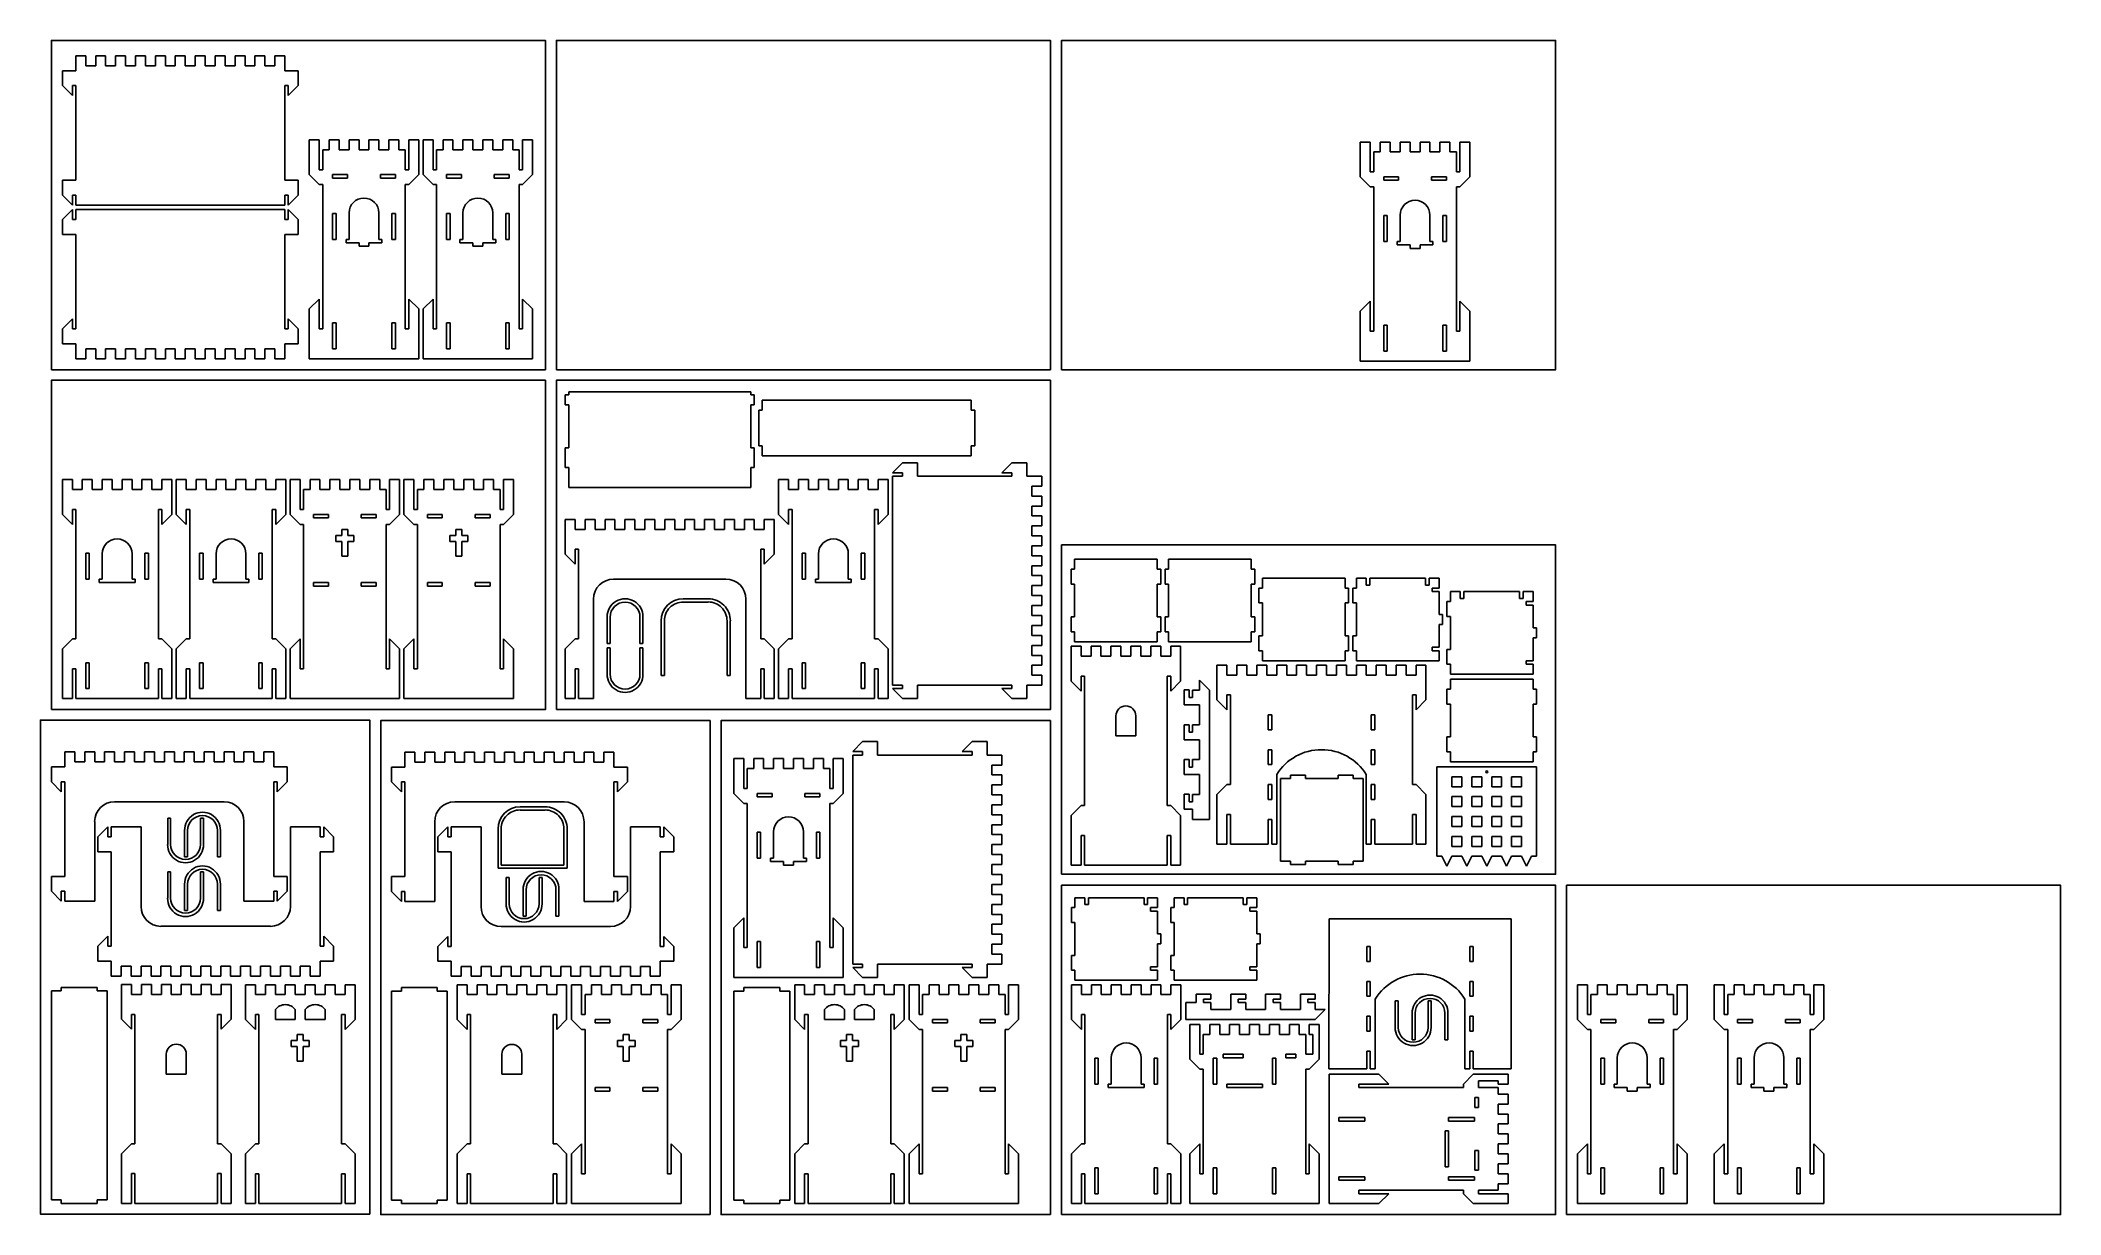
# Model space of a CAD drawing. Header units: millimetres. Extents: x 0 to 2898, y 0 to 1684.
import ezdxf

# ---------------------------------------------------------------- set-up
doc = ezdxf.new("R2010")
doc.units = ezdxf.units.MM
doc.layers.get('0').update_dxf_attribs({"color": 1})
doc.layers.add('Marco', color=5, linetype='Continuous')

msp = doc.modelspace()

# ---------------------------------------------------------------- linework, layer by layer
for p, q in [((50.8, 1662.2), (65, 1662.2)), ((50.8, 1640.8), (50.8, 1662.2)), ((65, 1662.2), (65, 1647.9)), ((79.3, 1647.9), (79.3, 1662.2)), ((79.3, 1662.2), (93.6, 1662.2)), ((93.6, 1662.2), (93.6, 1647.9)), ((107.9, 1647.9), (107.9, 1662.2)), ((107.9, 1662.2), (122.2, 1662.2)), ((122.2, 1662.2), (122.2, 1647.9)), ((136.4, 1647.9), (136.4, 1662.2)), ((136.4, 1662.2), (150.7, 1662.2)), ((150.7, 1662.2), (150.7, 1647.9)), ((165, 1647.9), (165, 1662.2)), ((165, 1662.2), (179.3, 1662.2)), ((179.3, 1662.2), (179.3, 1647.9)), ((193.5, 1647.9), (193.5, 1662.2)), ((193.5, 1662.2), (207.8, 1662.2)), ((207.8, 1662.2), (207.8, 1647.9)), ((222.1, 1662.2), (222.1, 1647.9)), ((236.4, 1662.2), (222.1, 1662.2)), ((236.4, 1662.2), (236.4, 1647.9)), ((250.6, 1647.9), (250.6, 1662.2)), ((250.6, 1662.2), (264.9, 1662.2)), ((264.9, 1662.2), (264.9, 1647.9)), ((279.2, 1647.9), (279.2, 1662.2)), ((279.2, 1662.2), (293.5, 1662.2)), ((293.5, 1662.2), (293.5, 1647.9)), ((307.7, 1647.9), (307.7, 1662.2)), ((307.7, 1662.2), (322, 1662.2)), ((322, 1662.2), (322, 1647.9)), ((350.6, 1662.2), (336.3, 1662.2)), ((336.3, 1662.2), (336.3, 1647.9)), ((350.6, 1640.8), (350.6, 1662.2)), ((31.5, 1619.4), (31.5, 1640.8)), ((31.5, 1640.8), (50.8, 1640.8)), ((65, 1647.9), (79.3, 1647.9)), ((93.6, 1647.9), (107.9, 1647.9)), ((122.2, 1647.9), (136.4, 1647.9)), ((150.7, 1647.9), (165, 1647.9)), ((179.3, 1647.9), (193.5, 1647.9)), ((222.1, 1647.9), (207.8, 1647.9)), ((236.4, 1647.9), (250.6, 1647.9)), ((264.9, 1647.9), (279.2, 1647.9)), ((293.5, 1647.9), (307.7, 1647.9)), ((336.3, 1647.9), (322, 1647.9)), ((369.9, 1640.8), (350.6, 1640.8)), ((369.9, 1619.4), (369.9, 1640.8)), ((31.5, 1619.4), (45.8, 1605.1)), ((50.8, 1619.4), (45.8, 1619.4)), ((45.8, 1619.4), (45.8, 1605.1)), ((50.8, 1483.7), (50.8, 1619.4)), ((350.6, 1483.7), (350.6, 1619.4)), ((350.6, 1619.4), (355.6, 1619.4)), ((355.6, 1619.4), (355.6, 1605.1)), ((369.9, 1619.4), (355.6, 1605.1)), ((385.6, 1491.7), (385.6, 1541.7)), ((385.6, 1541.7), (399.9, 1541.7)), ((399.9, 1541.7), (399.9, 1527.4)), ((414.2, 1527.4), (414.2, 1541.7)), ((414.2, 1541.7), (428.4, 1541.7)), ((428.4, 1541.7), (428.4, 1527.4)), ((442.7, 1527.4), (442.7, 1541.7)), ((442.7, 1541.7), (457, 1541.7)), ((457, 1541.7), (457, 1527.4)), ((471.3, 1527.4), (471.3, 1541.7)), ((471.3, 1541.7), (485.5, 1541.7)), ((485.5, 1541.7), (485.5, 1527.4)), ((499.8, 1527.4), (499.8, 1541.7)), ((499.8, 1541.7), (514.1, 1541.7)), ((514.1, 1541.7), (514.1, 1527.4)), ((528.4, 1527.4), (528.4, 1541.7)), ((528.4, 1541.7), (542.6, 1541.7)), ((542.6, 1541.7), (542.6, 1491.7)), ((548.9, 1491.7), (548.9, 1541.7)), ((548.9, 1541.7), (563.2, 1541.7)), ((563.2, 1541.7), (563.2, 1527.4)), ((577.5, 1527.4), (577.5, 1541.7)), ((577.5, 1541.7), (591.8, 1541.7)), ((591.8, 1541.7), (591.8, 1527.4)), ((606.1, 1527.4), (606.1, 1541.7)), ((606.1, 1541.7), (620.3, 1541.7)), ((620.3, 1541.7), (620.3, 1527.4)), ((634.6, 1527.4), (634.6, 1541.7)), ((634.6, 1541.7), (648.9, 1541.7)), ((648.9, 1541.7), (648.9, 1527.4)), ((663.2, 1527.4), (663.2, 1541.7)), ((663.2, 1541.7), (677.4, 1541.7)), ((677.4, 1541.7), (677.4, 1527.4)), ((691.7, 1527.4), (691.7, 1541.7)), ((691.7, 1541.7), (706, 1541.7)), ((706, 1541.7), (706, 1491.7)), ((1893.2, 1488.5), (1893.2, 1538.5)), ((1893.2, 1538.5), (1907.5, 1538.5)), ((1907.5, 1538.5), (1907.5, 1524.2)), ((1921.8, 1524.2), (1921.8, 1538.5)), ((1921.8, 1538.5), (1936, 1538.5)), ((1936, 1538.5), (1936, 1524.2)), ((1950.3, 1524.2), (1950.3, 1538.5)), ((1950.3, 1538.5), (1964.6, 1538.5)), ((1964.6, 1538.5), (1964.6, 1524.2)), ((1978.9, 1524.2), (1978.9, 1538.5)), ((1978.9, 1538.5), (1993.1, 1538.5)), ((1993.1, 1538.5), (1993.1, 1524.2)), ((2007.4, 1524.2), (2007.4, 1538.5)), ((2007.4, 1538.5), (2021.7, 1538.5)), ((2021.7, 1538.5), (2021.7, 1524.2)), ((2036, 1524.2), (2036, 1538.5)), ((2036, 1538.5), (2050.2, 1538.5)), ((2050.2, 1538.5), (2050.2, 1488.5)), ((399.9, 1498.8), (399.9, 1527.4)), ((404.9, 1498.8), (404.9, 1527.4)), ((404.9, 1527.4), (414.2, 1527.4)), ((428.4, 1527.4), (442.7, 1527.4)), ((457, 1527.4), (471.3, 1527.4)), ((485.5, 1527.4), (499.8, 1527.4)), ((523.4, 1527.4), (514.1, 1527.4)), ((523.4, 1498.8), (523.4, 1527.4)), ((528.4, 1527.4), (528.4, 1498.8)), ((563.2, 1498.8), (563.2, 1527.4)), ((568.2, 1498.8), (568.2, 1527.4)), ((568.2, 1527.4), (577.5, 1527.4)), ((591.8, 1527.4), (606.1, 1527.4)), ((620.3, 1527.4), (634.6, 1527.4)), ((648.9, 1527.4), (663.2, 1527.4)), ((686.7, 1527.4), (677.4, 1527.4)), ((686.7, 1498.8), (686.7, 1527.4)), ((691.7, 1527.4), (691.7, 1498.8)), ((1907.5, 1495.7), (1907.5, 1524.2)), ((1912.5, 1495.7), (1912.5, 1524.2)), ((1912.5, 1524.2), (1921.8, 1524.2)), ((1936, 1524.2), (1950.3, 1524.2)), ((1964.6, 1524.2), (1978.9, 1524.2)), ((1993.1, 1524.2), (2007.4, 1524.2)), ((2031, 1524.2), (2021.7, 1524.2)), ((2031, 1495.7), (2031, 1524.2)), ((2036, 1524.2), (2036, 1495.7)), ((31.5, 1462.3), (31.5, 1483.7)), ((31.5, 1483.7), (50.8, 1483.7)), ((369.9, 1483.7), (350.6, 1483.7)), ((369.9, 1462.3), (369.9, 1483.7)), ((385.6, 1491.7), (399.9, 1477.4)), ((404.9, 1498.8), (399.9, 1498.8)), ((419.2, 1491.7), (419.2, 1486.7)), ((440.6, 1491.7), (419.2, 1491.7)), ((419.2, 1486.7), (440.6, 1486.7)), ((440.6, 1486.7), (440.6, 1491.7)), ((487.7, 1486.7), (487.7, 1491.7)), ((487.7, 1491.7), (509.1, 1491.7)), ((509.1, 1486.7), (487.7, 1486.7)), ((509.1, 1491.7), (509.1, 1486.7)), ((528.4, 1498.8), (523.4, 1498.8)), ((542.6, 1491.7), (528.4, 1477.4)), ((548.9, 1491.7), (563.2, 1477.4)), ((568.2, 1498.8), (563.2, 1498.8)), ((582.5, 1491.7), (582.5, 1486.7)), ((603.9, 1491.7), (582.5, 1491.7)), ((582.5, 1486.7), (603.9, 1486.7)), ((603.9, 1486.7), (603.9, 1491.7)), ((651, 1486.7), (651, 1491.7)), ((651, 1491.7), (672.4, 1491.7)), ((672.4, 1486.7), (651, 1486.7)), ((672.4, 1491.7), (672.4, 1486.7)), ((691.7, 1498.8), (686.7, 1498.8)), ((706, 1491.7), (691.7, 1477.4)), ((1893.2, 1488.5), (1907.5, 1474.3)), ((1912.5, 1495.7), (1907.5, 1495.7)), ((1926.8, 1488.5), (1926.8, 1483.6)), ((1948.2, 1488.5), (1926.8, 1488.5)), ((1926.8, 1483.6), (1948.2, 1483.6)), ((1948.2, 1483.6), (1948.2, 1488.5)), ((1995.3, 1483.6), (1995.3, 1488.5)), ((1995.3, 1488.5), (2016.7, 1488.5)), ((2016.7, 1483.6), (1995.3, 1483.6)), ((2016.7, 1488.5), (2016.7, 1483.6)), ((2036, 1495.7), (2031, 1495.7)), ((2050.2, 1488.5), (2036, 1474.3)), ((31.5, 1462.3), (45.8, 1448)), ((45.8, 1448), (45.8, 1462.3)), ((45.8, 1462.3), (50.8, 1462.3)), ((50.8, 1462.3), (50.8, 1448)), ((350.6, 1448), (350.6, 1462.3)), ((350.6, 1462.3), (355.6, 1462.3)), ((355.6, 1462.3), (355.6, 1448)), ((369.9, 1462.3), (355.6, 1448)), ((399.9, 1477.4), (404.9, 1477.4)), ((404.9, 1270.4), (404.9, 1477.4)), ((528.4, 1477.4), (523.4, 1477.4)), ((523.4, 1477.4), (523.4, 1270.4)), ((563.2, 1477.4), (568.2, 1477.4)), ((568.2, 1270.4), (568.2, 1477.4)), ((691.7, 1477.4), (686.7, 1477.4)), ((686.7, 1477.4), (686.7, 1270.4)), ((1907.5, 1474.3), (1912.5, 1474.3)), ((1912.5, 1267.3), (1912.5, 1474.3)), ((2036, 1474.3), (2031, 1474.3)), ((2031, 1474.3), (2031, 1267.3)), ((31.5, 1427.5), (45.8, 1441.7)), ((31.5, 1427.5), (31.5, 1406)), ((45.8, 1427.5), (45.8, 1441.7)), ((50.8, 1427.5), (45.8, 1427.5)), ((50.8, 1448), (350.6, 1448)), ((350.6, 1441.7), (50.8, 1441.7)), ((50.8, 1441.7), (50.8, 1427.5)), ((350.6, 1427.5), (350.6, 1441.7)), ((355.6, 1427.5), (350.6, 1427.5)), ((369.9, 1427.5), (355.6, 1441.7)), ((355.6, 1441.7), (355.6, 1427.5)), ((369.9, 1427.5), (369.9, 1406)), ((424.1, 1436), (419.2, 1436)), ((419.2, 1436), (419.2, 1398.9)), ((424.1, 1398.9), (424.1, 1436)), ((442.7, 1398.9), (442.7, 1436.7)), ((485.5, 1398.9), (485.5, 1436.7)), ((509.1, 1436), (504.1, 1436)), ((504.1, 1436), (504.1, 1398.9)), ((509.1, 1398.9), (509.1, 1436)), ((587.5, 1436), (582.5, 1436)), ((582.5, 1436), (582.5, 1398.9)), ((587.5, 1398.9), (587.5, 1436)), ((606.1, 1398.9), (606.1, 1436.7)), ((648.9, 1398.9), (648.9, 1436.7)), ((672.4, 1436), (667.4, 1436)), ((667.4, 1436), (667.4, 1398.9)), ((672.4, 1398.9), (672.4, 1436)), ((1931.8, 1432.9), (1926.8, 1432.9)), ((1926.8, 1432.9), (1926.8, 1395.8)), ((1931.8, 1395.8), (1931.8, 1432.9)), ((1950.3, 1395.8), (1950.3, 1433.6)), ((1993.1, 1395.8), (1993.1, 1433.6)), ((2016.7, 1432.9), (2011.7, 1432.9)), ((2011.7, 1432.9), (2011.7, 1395.8)), ((2016.7, 1395.8), (2016.7, 1432.9)), ((31.5, 1406), (50.8, 1406)), ((50.8, 1406), (50.8, 1270.4)), ((369.9, 1406), (350.6, 1406)), ((350.6, 1406), (350.6, 1270.4)), ((419.2, 1398.9), (424.1, 1398.9)), ((438.4, 1398.9), (438.4, 1393.9)), ((438.4, 1398.9), (442.7, 1398.9)), ((438.4, 1393.9), (457, 1393.9)), ((457, 1393.9), (457, 1388.9)), ((471.3, 1393.9), (489.8, 1393.9)), ((471.3, 1388.9), (471.3, 1393.9)), ((489.8, 1398.9), (485.5, 1398.9)), ((489.8, 1393.9), (489.8, 1398.9)), ((504.1, 1398.9), (509.1, 1398.9)), ((582.5, 1398.9), (587.5, 1398.9)), ((601.8, 1398.9), (601.8, 1393.9)), ((601.8, 1398.9), (606.1, 1398.9)), ((601.8, 1393.9), (620.3, 1393.9)), ((620.3, 1393.9), (620.3, 1388.9)), ((634.6, 1393.9), (653.2, 1393.9)), ((634.6, 1388.9), (634.6, 1393.9)), ((653.2, 1398.9), (648.9, 1398.9)), ((653.2, 1393.9), (653.2, 1398.9)), ((667.4, 1398.9), (672.4, 1398.9)), ((1926.8, 1395.8), (1931.8, 1395.8)), ((1946, 1395.8), (1946, 1390.8)), ((1946, 1395.8), (1950.3, 1395.8)), ((1997.4, 1395.8), (1993.1, 1395.8)), ((1997.4, 1390.8), (1997.4, 1395.8)), ((2011.7, 1395.8), (2016.7, 1395.8)), ((457, 1388.9), (471.3, 1388.9)), ((620.3, 1388.9), (634.6, 1388.9)), ((1946, 1390.8), (1964.6, 1390.8)), ((1964.6, 1390.8), (1964.6, 1385.8)), ((1964.6, 1385.8), (1978.9, 1385.8)), ((1978.9, 1390.8), (1997.4, 1390.8)), ((1978.9, 1385.8), (1978.9, 1390.8)), ((399.9, 1313.2), (385.6, 1299)), ((399.9, 1313.2), (399.9, 1270.4)), ((528.4, 1270.4), (528.4, 1313.2)), ((528.4, 1313.2), (542.6, 1299)), ((563.2, 1313.2), (548.9, 1299)), ((563.2, 1313.2), (563.2, 1270.4)), ((691.7, 1270.4), (691.7, 1313.2)), ((691.7, 1313.2), (706, 1299)), ((1907.5, 1310.1), (1893.2, 1295.8)), ((1907.5, 1310.1), (1907.5, 1267.3)), ((2036, 1267.3), (2036, 1310.1)), ((2036, 1310.1), (2050.2, 1295.8)), ((31.5, 1270.4), (45.8, 1284.7)), ((45.8, 1270.4), (45.8, 1284.7)), ((355.6, 1270.4), (355.6, 1284.7)), ((369.9, 1270.4), (355.6, 1284.7)), ((385.6, 1227.6), (385.6, 1299)), ((424.1, 1279), (419.2, 1279)), ((419.2, 1279), (419.2, 1270.4)), ((424.1, 1241.9), (424.1, 1279)), ((504.1, 1241.9), (504.1, 1279)), ((504.1, 1279), (509.1, 1279)), ((509.1, 1279), (509.1, 1270.4)), ((542.6, 1299), (542.6, 1227.6)), ((548.9, 1227.6), (548.9, 1299)), ((587.5, 1279), (582.5, 1279)), ((582.5, 1279), (582.5, 1270.4)), ((587.5, 1241.9), (587.5, 1279)), ((667.4, 1241.9), (667.4, 1279)), ((667.4, 1279), (672.4, 1279)), ((672.4, 1279), (672.4, 1270.4)), ((706, 1299), (706, 1227.6)), ((1893.2, 1224.4), (1893.2, 1295.8)), ((1931.8, 1275.8), (1926.8, 1275.8)), ((1926.8, 1275.8), (1926.8, 1267.3)), ((1931.8, 1238.7), (1931.8, 1275.8)), ((2011.7, 1238.7), (2011.7, 1275.8)), ((2011.7, 1275.8), (2016.7, 1275.8)), ((2016.7, 1275.8), (2016.7, 1267.3)), ((2050.2, 1295.8), (2050.2, 1224.4)), ((31.5, 1270.4), (31.5, 1249)), ((31.5, 1249), (50.8, 1249)), ((50.8, 1270.4), (45.8, 1270.4)), ((50.8, 1249), (50.8, 1227.6)), ((350.6, 1270.4), (355.6, 1270.4)), ((369.9, 1249), (350.6, 1249)), ((350.6, 1249), (350.6, 1227.6)), ((369.9, 1270.4), (369.9, 1249)), ((404.9, 1270.4), (399.9, 1270.4)), ((419.2, 1270.4), (419.2, 1241.9)), ((509.1, 1270.4), (509.1, 1241.9)), ((528.4, 1270.4), (523.4, 1270.4)), ((568.2, 1270.4), (563.2, 1270.4)), ((582.5, 1270.4), (582.5, 1241.9)), ((672.4, 1270.4), (672.4, 1241.9)), ((691.7, 1270.4), (686.7, 1270.4)), ((1912.5, 1267.3), (1907.5, 1267.3)), ((1926.8, 1267.3), (1926.8, 1238.7)), ((2016.7, 1267.3), (2016.7, 1238.7)), ((2036, 1267.3), (2031, 1267.3)), ((50.8, 1227.6), (65, 1227.6)), ((65, 1227.6), (65, 1241.9)), ((65, 1241.9), (79.3, 1241.9)), ((79.3, 1227.6), (79.3, 1241.9)), ((93.6, 1227.6), (79.3, 1227.6)), ((107.9, 1241.9), (93.6, 1241.9)), ((93.6, 1241.9), (93.6, 1227.6)), ((107.9, 1227.6), (107.9, 1241.9)), ((122.2, 1227.6), (107.9, 1227.6)), ((136.4, 1241.9), (122.2, 1241.9)), ((122.2, 1241.9), (122.2, 1227.6)), ((136.4, 1227.6), (136.4, 1241.9)), ((150.7, 1227.6), (136.4, 1227.6)), ((165, 1241.9), (150.7, 1241.9)), ((150.7, 1241.9), (150.7, 1227.6)), ((165, 1227.6), (165, 1241.9)), ((165, 1227.6), (179.3, 1227.6)), ((179.3, 1227.6), (179.3, 1241.9)), ((179.3, 1241.9), (193.5, 1241.9)), ((193.5, 1227.6), (193.5, 1241.9)), ((207.8, 1227.6), (193.5, 1227.6)), ((222.1, 1241.9), (207.8, 1241.9)), ((207.8, 1241.9), (207.8, 1227.6)), ((222.1, 1227.6), (222.1, 1241.9)), ((236.4, 1227.6), (222.1, 1227.6)), ((250.6, 1241.9), (236.4, 1241.9)), ((236.4, 1241.9), (236.4, 1227.6)), ((250.6, 1227.6), (250.6, 1241.9)), ((264.9, 1227.6), (250.6, 1227.6)), ((279.2, 1241.9), (264.9, 1241.9)), ((264.9, 1241.9), (264.9, 1227.6)), ((279.2, 1227.6), (279.2, 1241.9)), ((293.5, 1227.6), (279.2, 1227.6)), ((307.7, 1241.9), (293.5, 1241.9)), ((293.5, 1241.9), (293.5, 1227.6)), ((307.7, 1227.6), (307.7, 1241.9)), ((322, 1227.6), (307.7, 1227.6)), ((336.3, 1241.9), (322, 1241.9)), ((322, 1241.9), (322, 1227.6)), ((336.3, 1227.6), (336.3, 1241.9)), ((350.6, 1227.6), (336.3, 1227.6)), ((385.6, 1227.6), (542.6, 1227.6)), ((419.2, 1241.9), (424.1, 1241.9)), ((509.1, 1241.9), (504.1, 1241.9)), ((548.9, 1227.6), (706, 1227.6)), ((582.5, 1241.9), (587.5, 1241.9)), ((672.4, 1241.9), (667.4, 1241.9)), ((1893.2, 1224.4), (2050.2, 1224.4)), ((1926.8, 1238.7), (1931.8, 1238.7)), ((2016.7, 1238.7), (2011.7, 1238.7)), ((757.8, 1175.7), (752.8, 1175.7)), ((752.8, 1161.4), (752.8, 1175.7)), ((752.8, 1161.4), (757.8, 1161.4)), ((757.8, 1175.7), (757.8, 1180.1)), ((757.8, 1180.1), (1019, 1180.1)), ((757.8, 1161.4), (757.8, 1100)), ((1019, 1175.7), (1019, 1180.1)), ((1019, 1175.7), (1024, 1175.7)), ((1024, 1161.4), (1019, 1161.4)), ((1019, 1161.4), (1019, 1100)), ((1024, 1161.4), (1024, 1175.7)), ((1335.1, 1168.2), (1035.3, 1168.2)), ((1035.3, 1168.2), (1035.3, 1153.9)), ((1335.1, 1153.9), (1335.1, 1168.2)), ((1035.3, 1153.9), (1030.3, 1153.9)), ((1030.3, 1153.9), (1030.3, 1102.5)), ((1340.1, 1153.9), (1335.1, 1153.9)), ((1340.1, 1102.5), (1340.1, 1153.9)), ((1030.3, 1102.5), (1035.3, 1102.5)), ((1035.3, 1102.5), (1035.3, 1088.3)), ((1335.1, 1088.3), (1335.1, 1102.5)), ((1335.1, 1102.5), (1340.1, 1102.5)), ((752.8, 1100), (752.8, 1071.5)), ((757.8, 1100), (752.8, 1100)), ((1019, 1100), (1024, 1100)), ((1024, 1100), (1024, 1071.5)), ((1035.3, 1088.3), (1335.1, 1088.3)), ((1236.5, 1078.5), (1222.2, 1064.2)), ((1236.5, 1078.5), (1257.9, 1078.5)), ((1257.9, 1078.5), (1257.9, 1059.2)), ((1393.5, 1078.5), (1379.2, 1064.2)), ((1393.5, 1078.5), (1414.9, 1078.5)), ((1414.9, 1078.5), (1414.9, 1059.2)), ((31.5, 1004.3), (31.5, 1054.2)), ((31.5, 1054.2), (45.8, 1054.2)), ((45.8, 1054.2), (45.8, 1040)), ((60, 1040), (60, 1054.2)), ((60, 1054.2), (74.3, 1054.2)), ((74.3, 1054.2), (74.3, 1040)), ((88.6, 1040), (88.6, 1054.2)), ((88.6, 1054.2), (102.9, 1054.2)), ((102.9, 1054.2), (102.9, 1040)), ((117.2, 1040), (117.2, 1054.2)), ((117.2, 1054.2), (131.4, 1054.2)), ((131.4, 1054.2), (131.4, 1040)), ((145.7, 1040), (145.7, 1054.2)), ((145.7, 1054.2), (160, 1054.2)), ((160, 1054.2), (160, 1040)), ((174.3, 1040), (174.3, 1054.2)), ((174.3, 1054.2), (188.5, 1054.2)), ((188.5, 1054.2), (188.5, 1004.3)), ((194.8, 1004.3), (194.8, 1054.2)), ((194.8, 1054.2), (209.1, 1054.2)), ((209.1, 1054.2), (209.1, 1040)), ((223.4, 1040), (223.4, 1054.2)), ((223.4, 1054.2), (237.7, 1054.2)), ((237.7, 1054.2), (237.7, 1040)), ((251.9, 1040), (251.9, 1054.2)), ((251.9, 1054.2), (266.2, 1054.2)), ((266.2, 1054.2), (266.2, 1040)), ((280.5, 1040), (280.5, 1054.2)), ((280.5, 1054.2), (294.8, 1054.2)), ((294.8, 1054.2), (294.8, 1040)), ((309.1, 1040), (309.1, 1054.2)), ((309.1, 1054.2), (323.3, 1054.2)), ((323.3, 1054.2), (323.3, 1040)), ((337.6, 1040), (337.6, 1054.2)), ((337.6, 1054.2), (351.9, 1054.2)), ((351.9, 1054.2), (351.9, 1004.3)), ((358.2, 1004.3), (358.2, 1054.2)), ((358.2, 1054.2), (372.5, 1054.2)), ((372.5, 1054.2), (372.5, 1040)), ((386.7, 1040), (386.7, 1054.2)), ((386.7, 1054.2), (401, 1054.2)), ((401, 1054.2), (401, 1040)), ((415.3, 1040), (415.3, 1054.2)), ((415.3, 1054.2), (429.6, 1054.2)), ((429.6, 1054.2), (429.6, 1040)), ((443.8, 1040), (443.8, 1054.2)), ((443.8, 1054.2), (458.1, 1054.2)), ((458.1, 1054.2), (458.1, 1040)), ((472.4, 1040), (472.4, 1054.2)), ((472.4, 1054.2), (486.7, 1054.2)), ((486.7, 1054.2), (486.7, 1040)), ((500.9, 1040), (500.9, 1054.2)), ((500.9, 1054.2), (515.2, 1054.2)), ((515.2, 1054.2), (515.2, 1004.3)), ((521.5, 1004.3), (521.5, 1054.2)), ((521.5, 1054.2), (535.8, 1054.2)), ((535.8, 1054.2), (535.8, 1040)), ((550.1, 1040), (550.1, 1054.2)), ((550.1, 1054.2), (564.4, 1054.2)), ((564.4, 1054.2), (564.4, 1040)), ((578.6, 1040), (578.6, 1054.2)), ((578.6, 1054.2), (592.9, 1054.2)), ((592.9, 1054.2), (592.9, 1040)), ((607.2, 1040), (607.2, 1054.2)), ((607.2, 1054.2), (621.5, 1054.2)), ((621.5, 1054.2), (621.5, 1040)), ((635.7, 1040), (635.7, 1054.2)), ((635.7, 1054.2), (650, 1054.2)), ((650, 1054.2), (650, 1040)), ((664.3, 1040), (664.3, 1054.2)), ((664.3, 1054.2), (678.6, 1054.2)), ((678.6, 1054.2), (678.6, 1004.3)), ((752.8, 1071.5), (757.8, 1071.5)), ((757.8, 1071.5), (757.8, 1042.9)), ((1024, 1071.5), (1019, 1071.5)), ((1019, 1071.5), (1019, 1042.9)), ((1058.9, 1004.3), (1058.9, 1054.2)), ((1058.9, 1054.2), (1073.1, 1054.2)), ((1073.1, 1054.2), (1073.1, 1039.9)), ((1087.4, 1039.9), (1087.4, 1054.2)), ((1087.4, 1054.2), (1101.7, 1054.2)), ((1101.7, 1054.2), (1101.7, 1039.9)), ((1116, 1039.9), (1116, 1054.2)), ((1116, 1054.2), (1130.2, 1054.2)), ((1130.2, 1054.2), (1130.2, 1039.9)), ((1144.5, 1039.9), (1144.5, 1054.2)), ((1144.5, 1054.2), (1158.8, 1054.2)), ((1158.8, 1054.2), (1158.8, 1039.9)), ((1173.1, 1039.9), (1173.1, 1054.2)), ((1173.1, 1054.2), (1187.4, 1054.2)), ((1187.4, 1054.2), (1187.4, 1039.9)), ((1201.6, 1039.9), (1201.6, 1054.2)), ((1201.6, 1054.2), (1215.9, 1054.2)), ((1215.9, 1054.2), (1215.9, 1004.3)), ((1222.2, 1064.2), (1236.5, 1064.2)), ((1236.5, 1059.2), (1222.2, 1059.2)), ((1222.2, 1059.2), (1222.2, 759.4)), ((1236.5, 1064.2), (1236.5, 1059.2)), ((1257.9, 1059.2), (1393.5, 1059.2)), ((1393.5, 1064.2), (1379.2, 1064.2)), ((1393.5, 1059.2), (1393.5, 1064.2)), ((1414.9, 1059.2), (1436.4, 1059.2)), ((1436.4, 1044.9), (1422.1, 1044.9)), ((1422.1, 1044.9), (1422.1, 1030.7)), ((1436.4, 1059.2), (1436.4, 1044.9)), ((45.8, 1040), (60, 1040)), ((74.3, 1040), (88.6, 1040)), ((102.9, 1040), (117.2, 1040)), ((131.4, 1040), (145.7, 1040)), ((160, 1040), (174.3, 1040)), ((209.1, 1040), (223.4, 1040)), ((237.7, 1040), (251.9, 1040)), ((266.2, 1040), (280.5, 1040)), ((294.8, 1040), (309.1, 1040)), ((323.3, 1040), (337.6, 1040)), ((372.5, 1011.4), (372.5, 1040)), ((377.5, 1011.4), (377.5, 1040)), ((377.5, 1040), (386.7, 1040)), ((401, 1040), (415.3, 1040)), ((429.6, 1040), (443.8, 1040)), ((458.1, 1040), (472.4, 1040)), ((496, 1040), (486.7, 1040)), ((496, 1011.4), (496, 1040)), ((500.9, 1040), (500.9, 1011.4)), ((535.8, 1011.4), (535.8, 1040)), ((540.8, 1011.4), (540.8, 1040)), ((540.8, 1040), (550.1, 1040)), ((564.4, 1040), (578.6, 1040)), ((592.9, 1040), (607.2, 1040)), ((621.5, 1040), (635.7, 1040)), ((659.3, 1040), (650, 1040)), ((659.3, 1011.4), (659.3, 1040)), ((664.3, 1040), (664.3, 1011.4)), ((757.8, 1042.9), (1019, 1042.9)), ((1073.1, 1039.9), (1087.4, 1039.9)), ((1101.7, 1039.9), (1116, 1039.9)), ((1130.2, 1039.9), (1144.5, 1039.9)), ((1158.8, 1039.9), (1173.1, 1039.9)), ((1187.4, 1039.9), (1201.6, 1039.9)), ((1422.1, 1030.7), (1436.4, 1030.7)), ((1436.4, 1016.4), (1422.1, 1016.4)), ((1422.1, 1016.4), (1422.1, 1002.1)), ((1436.4, 1030.7), (1436.4, 1016.4)), ((31.5, 1004.3), (45.8, 990)), ((50.8, 1011.4), (45.8, 1011.4)), ((45.8, 1011.4), (45.8, 990)), ((50.8, 825.8), (50.8, 1011.4)), ((174.3, 1011.4), (169.3, 1011.4)), ((169.3, 1011.4), (169.3, 825.8)), ((174.3, 990), (174.3, 1011.4)), ((188.5, 1004.3), (174.3, 990)), ((194.8, 1004.3), (209.1, 990)), ((214.1, 1011.4), (209.1, 1011.4)), ((209.1, 1011.4), (209.1, 990)), ((214.1, 825.8), (214.1, 1011.4)), ((337.6, 1011.4), (332.6, 1011.4)), ((332.6, 1011.4), (332.6, 825.8)), ((337.6, 990), (337.6, 1011.4)), ((351.9, 1004.3), (337.6, 990)), ((358.2, 1004.3), (372.5, 990)), ((377.5, 1011.4), (372.5, 1011.4)), ((372.5, 990), (377.5, 990)), ((377.5, 783), (377.5, 990)), ((391.7, 1004.3), (391.7, 999.3)), ((413.1, 1004.3), (391.7, 1004.3)), ((391.7, 999.3), (413.1, 999.3)), ((413.1, 999.3), (413.1, 1004.3)), ((460.3, 999.3), (460.3, 1004.3)), ((460.3, 1004.3), (481.7, 1004.3)), ((481.7, 999.3), (460.3, 999.3)), ((481.7, 1004.3), (481.7, 999.3)), ((500.9, 1011.4), (496, 1011.4)), ((500.9, 990), (496, 990)), ((496, 990), (496, 783)), ((515.2, 1004.3), (500.9, 990)), ((521.5, 1004.3), (535.8, 990)), ((540.8, 1011.4), (535.8, 1011.4)), ((535.8, 990), (540.8, 990)), ((540.8, 783), (540.8, 990)), ((555.1, 1004.3), (555.1, 999.3)), ((576.5, 1004.3), (555.1, 1004.3)), ((555.1, 999.3), (576.5, 999.3)), ((576.5, 999.3), (576.5, 1004.3)), ((623.6, 999.3), (623.6, 1004.3)), ((623.6, 1004.3), (645, 1004.3)), ((645, 999.3), (623.6, 999.3)), ((645, 1004.3), (645, 999.3)), ((664.3, 1011.4), (659.3, 1011.4)), ((664.3, 990), (659.3, 990)), ((659.3, 990), (659.3, 783)), ((678.6, 1004.3), (664.3, 990)), ((752.8, 947.1), (752.8, 997.1)), ((752.8, 997.1), (767, 997.1)), ((767, 997.1), (767, 982.8)), ((781.3, 982.8), (781.3, 997.1)), ((781.3, 997.1), (795.6, 997.1)), ((795.6, 997.1), (795.6, 982.8)), ((809.9, 982.8), (809.9, 997.1)), ((809.9, 997.1), (824.1, 997.1)), ((824.1, 997.1), (824.1, 982.8)), ((838.4, 982.8), (838.4, 997.1)), ((838.4, 997.1), (852.7, 997.1)), ((852.7, 997.1), (852.7, 982.8)), ((867, 982.8), (867, 997.1)), ((867, 997.1), (881.2, 997.1)), ((881.2, 997.1), (881.2, 982.8)), ((909.8, 997.1), (895.5, 997.1)), ((895.5, 997.1), (895.5, 982.8)), ((909.8, 982.8), (909.8, 997.1)), ((938.4, 997.1), (924.1, 997.1)), ((924.1, 997.1), (924.1, 982.8)), ((938.4, 982.8), (938.4, 997.1)), ((952.6, 982.8), (952.6, 997.1)), ((952.6, 997.1), (966.9, 997.1)), ((966.9, 997.1), (966.9, 982.8)), ((995.5, 997.1), (981.2, 997.1)), ((981.2, 997.1), (981.2, 982.8)), ((995.5, 982.8), (995.5, 997.1)), ((1024, 997.1), (1009.7, 997.1)), ((1009.7, 997.1), (1009.7, 982.8)), ((1024, 982.8), (1024, 997.1)), ((1052.6, 997.1), (1038.3, 997.1)), ((1038.3, 997.1), (1038.3, 982.8)), ((1052.6, 947.1), (1052.6, 997.1)), ((1058.9, 1004.3), (1073.1, 990)), ((1078.1, 1011.4), (1073.1, 1011.4)), ((1073.1, 1011.4), (1073.1, 990)), ((1078.1, 825.8), (1078.1, 1011.4)), ((1201.6, 1011.4), (1196.6, 1011.4)), ((1196.6, 1011.4), (1196.6, 825.8)), ((1201.6, 990), (1201.6, 1011.4)), ((1215.9, 1004.3), (1201.6, 990)), ((1422.1, 1002.1), (1436.4, 1002.1)), ((1436.4, 987.8), (1422.1, 987.8)), ((1422.1, 987.8), (1422.1, 973.6)), ((1436.4, 1002.1), (1436.4, 987.8)), ((423.9, 965.7), (423.9, 974.3)), ((423.9, 974.3), (432.4, 974.3)), ((432.4, 965.7), (423.9, 965.7)), ((432.4, 974.3), (432.4, 982.9)), ((432.4, 982.9), (436.7, 982.9)), ((432.4, 944.3), (432.4, 965.7)), ((436.7, 982.9), (441, 982.9)), ((441, 982.9), (441, 974.3)), ((441, 974.3), (449.6, 974.3)), ((449.6, 965.7), (441, 965.7)), ((441, 965.7), (441, 944.3)), ((449.6, 974.3), (449.6, 965.7)), ((587.2, 965.7), (587.2, 974.3)), ((587.2, 974.3), (595.8, 974.3)), ((595.8, 965.7), (587.2, 965.7)), ((595.8, 974.3), (595.8, 982.9)), ((595.8, 982.9), (600, 982.9)), ((595.8, 944.3), (595.8, 965.7)), ((600, 982.9), (604.3, 982.9)), ((604.3, 982.9), (604.3, 974.3)), ((604.3, 974.3), (612.9, 974.3)), ((612.9, 965.7), (604.3, 965.7)), ((604.3, 965.7), (604.3, 944.3)), ((612.9, 974.3), (612.9, 965.7)), ((767, 982.8), (781.3, 982.8)), ((795.6, 982.8), (809.9, 982.8)), ((824.1, 982.8), (838.4, 982.8)), ((852.7, 982.8), (867, 982.8)), ((881.2, 982.8), (895.5, 982.8)), ((924.1, 982.8), (909.8, 982.8)), ((952.6, 982.8), (938.4, 982.8)), ((966.9, 982.8), (981.2, 982.8)), ((1009.7, 982.8), (995.5, 982.8)), ((1038.3, 982.8), (1024, 982.8)), ((1422.1, 973.6), (1436.4, 973.6)), ((1436.4, 959.3), (1422.1, 959.3)), ((1422.1, 959.3), (1422.1, 945)), ((1436.4, 973.6), (1436.4, 959.3)), ((70, 948.6), (65, 948.6)), ((65, 948.6), (65, 911.5)), ((70, 911.5), (70, 948.6)), ((88.6, 911.5), (88.6, 947.9)), ((131.4, 911.5), (131.4, 947.9)), ((155, 948.6), (150, 948.6)), ((150, 948.6), (150, 911.5)), ((155, 911.5), (155, 948.6)), ((233.4, 948.6), (228.4, 948.6)), ((228.4, 948.6), (228.4, 911.5)), ((233.4, 911.5), (233.4, 948.6)), ((251.9, 911.5), (251.9, 947.9)), ((294.8, 911.5), (294.8, 947.9)), ((318.3, 948.6), (313.3, 948.6)), ((313.3, 948.6), (313.3, 911.5)), ((318.3, 911.5), (318.3, 948.6)), ((441, 944.3), (432.4, 944.3)), ((604.3, 944.3), (595.8, 944.3)), ((767, 932.9), (752.8, 947.1)), ((772, 954.3), (767, 954.3)), ((767, 954.3), (767, 932.9)), ((772, 825.8), (772, 954.3)), ((1033.3, 825.8), (1033.3, 954.3)), ((1033.3, 954.3), (1038.3, 954.3)), ((1038.3, 954.3), (1038.3, 932.9)), ((1038.3, 932.9), (1052.6, 947.1)), ((1097.4, 948.6), (1092.4, 948.6)), ((1092.4, 948.6), (1092.4, 911.5)), ((1097.4, 911.5), (1097.4, 948.6)), ((1116, 911.5), (1116, 947.9)), ((1158.8, 911.5), (1158.8, 947.9)), ((1182.4, 948.6), (1177.4, 948.6)), ((1177.4, 948.6), (1177.4, 911.5)), ((1182.4, 911.5), (1182.4, 948.6)), ((1422.1, 945), (1436.4, 945)), ((1436.4, 930.7), (1422.1, 930.7)), ((1422.1, 930.7), (1422.1, 916.5)), ((1436.4, 945), (1436.4, 930.7)), ((1483.4, 925.7), (1483.4, 940)), ((1483.4, 940), (1601.9, 940)), ((1601.9, 940), (1601.9, 925.7)), ((1618.2, 925.7), (1618.2, 940)), ((1618.2, 940), (1736.7, 940)), ((1736.7, 940), (1736.7, 925.7)), ((65, 911.5), (70, 911.5)), ((84.3, 911.5), (84.3, 906.5)), ((84.3, 911.5), (88.6, 911.5)), ((84.3, 906.5), (135.7, 906.5)), ((135.7, 911.5), (131.4, 911.5)), ((135.7, 906.5), (135.7, 911.5)), ((150, 911.5), (155, 911.5)), ((228.4, 911.5), (233.4, 911.5)), ((247.7, 911.5), (247.7, 906.5)), ((247.7, 911.5), (251.9, 911.5)), ((247.7, 906.5), (299.1, 906.5)), ((299.1, 911.5), (294.8, 911.5)), ((299.1, 906.5), (299.1, 911.5)), ((313.3, 911.5), (318.3, 911.5)), ((391.7, 906.5), (413.1, 906.5)), ((391.7, 901.5), (391.7, 906.5)), ((413.1, 901.5), (391.7, 901.5)), ((413.1, 906.5), (413.1, 901.5)), ((460.3, 906.5), (481.7, 906.5)), ((460.3, 901.5), (460.3, 906.5)), ((481.7, 901.5), (460.3, 901.5)), ((481.7, 906.5), (481.7, 901.5)), ((555.1, 906.5), (576.5, 906.5)), ((555.1, 901.5), (555.1, 906.5)), ((576.5, 901.5), (555.1, 901.5)), ((576.5, 906.5), (576.5, 901.5)), ((623.6, 906.5), (645, 906.5)), ((623.6, 901.5), (623.6, 906.5)), ((645, 901.5), (623.6, 901.5)), ((645, 906.5), (645, 901.5)), ((983.3, 911.5), (822, 911.5)), ((1092.4, 911.5), (1097.4, 911.5)), ((1111.7, 911.5), (1111.7, 906.5)), ((1111.7, 911.5), (1116, 911.5)), ((1111.7, 906.5), (1163.1, 906.5)), ((1163.1, 911.5), (1158.8, 911.5)), ((1163.1, 906.5), (1163.1, 911.5)), ((1177.4, 911.5), (1182.4, 911.5)), ((1422.1, 916.5), (1436.4, 916.5)), ((1422.1, 887.9), (1422.1, 902.2)), ((1436.4, 902.2), (1422.1, 902.2)), ((1436.4, 916.5), (1436.4, 902.2)), ((1478.4, 904.3), (1478.4, 925.7)), ((1478.4, 925.7), (1483.4, 925.7)), ((1483.4, 904.3), (1478.4, 904.3)), ((1483.4, 857.2), (1483.4, 904.3)), ((1601.9, 925.7), (1606.9, 925.7)), ((1606.9, 904.3), (1601.9, 904.3)), ((1601.9, 904.3), (1601.9, 857.2)), ((1606.9, 925.7), (1606.9, 904.3)), ((1613.2, 904.3), (1613.2, 925.7)), ((1613.2, 925.7), (1618.2, 925.7)), ((1618.2, 904.3), (1613.2, 904.3)), ((1618.2, 857.2), (1618.2, 904.3)), ((1736.7, 925.7), (1741.7, 925.7)), ((1741.7, 904.3), (1736.7, 904.3)), ((1736.7, 904.3), (1736.7, 857.2)), ((1741.7, 925.7), (1741.7, 904.3)), ((1747.8, 877.3), (1747.8, 898.7)), ((1747.8, 898.7), (1752.8, 898.7)), ((1752.8, 898.7), (1752.8, 913)), ((1752.8, 913), (1871.3, 913)), ((1871.3, 913), (1871.3, 898.7)), ((1871.3, 898.7), (1876.3, 898.7)), ((1876.3, 898.7), (1876.3, 877.3)), ((1882.6, 877.3), (1882.6, 898.7)), ((1882.6, 898.7), (1887.6, 898.7)), ((1887.6, 898.7), (1887.6, 913)), ((1887.6, 913), (1901.8, 913)), ((1901.8, 913), (1901.8, 903)), ((1901.8, 903), (1906.8, 903)), ((1906.8, 903), (1906.8, 913)), ((1986.8, 913), (1906.8, 913)), ((1986.8, 903), (1986.8, 913)), ((1991.8, 903), (1986.8, 903)), ((2006.1, 913), (1991.8, 913)), ((1991.8, 913), (1991.8, 903)), ((2006.1, 898.7), (1996.1, 898.7)), ((1996.1, 898.7), (1996.1, 893.7)), ((2006.1, 913), (2006.1, 898.7)), ((793.4, 740.1), (793.4, 882.9)), ((922.1, 883.3), (957.9, 883.3)), ((922.1, 878.7), (957.9, 878.7)), ((1011.9, 740.1), (1011.9, 882.9)), ((1436.4, 887.9), (1422.1, 887.9)), ((1436.4, 873.6), (1422.1, 873.6)), ((1422.1, 873.6), (1422.1, 859.3)), ((1436.4, 873.6), (1436.4, 887.9)), ((1752.8, 877.3), (1747.8, 877.3)), ((1752.8, 830.2), (1752.8, 877.3)), ((1876.3, 877.3), (1871.3, 877.3)), ((1871.3, 877.3), (1871.3, 830.2)), ((1887.6, 877.3), (1882.6, 877.3)), ((1887.6, 830.2), (1887.6, 877.3)), ((1996.1, 893.7), (2006.1, 893.7)), ((2006.1, 893.7), (2006.1, 860.9)), ((2017.4, 858), (2017.4, 879.4)), ((2017.4, 879.4), (2022.4, 879.4)), ((2022.4, 879.4), (2022.4, 893.6)), ((2022.4, 893.6), (2036.6, 893.6)), ((2036.6, 893.6), (2036.6, 883.7)), ((2036.6, 883.7), (2041.6, 883.7)), ((2041.6, 883.7), (2041.6, 893.6)), ((2121.6, 893.6), (2041.6, 893.6)), ((2121.6, 883.7), (2121.6, 893.6)), ((2126.6, 883.7), (2121.6, 883.7)), ((2140.9, 893.6), (2126.6, 893.6)), ((2126.6, 893.6), (2126.6, 883.7)), ((2140.9, 879.4), (2130.9, 879.4)), ((2130.9, 879.4), (2130.9, 874.4)), ((2130.9, 874.4), (2140.9, 874.4)), ((2140.9, 893.6), (2140.9, 879.4)), ((2140.9, 874.4), (2140.9, 841.5)), ((812.9, 819.3), (812.9, 857.1)), ((817.2, 819.3), (817.2, 857.1)), ((860, 819.3), (860, 857.1)), ((864.3, 819.3), (864.3, 857.1)), ((890.4, 773.1), (890.4, 851.6)), ((895, 773.1), (895, 851.6)), ((984.9, 773.1), (984.9, 851.6)), ((989.5, 773.1), (989.5, 851.6)), ((1422.1, 859.3), (1436.4, 859.3)), ((1436.4, 845.1), (1422.1, 845.1)), ((1422.1, 845.1), (1422.1, 830.8)), ((1436.4, 859.3), (1436.4, 845.1)), ((1478.4, 835.8), (1478.4, 857.2)), ((1478.4, 857.2), (1483.4, 857.2)), ((1601.9, 857.2), (1606.9, 857.2)), ((1606.9, 857.2), (1606.9, 835.8)), ((1613.2, 835.8), (1613.2, 857.2)), ((1613.2, 857.2), (1618.2, 857.2)), ((1736.7, 857.2), (1741.7, 857.2)), ((1741.7, 857.2), (1741.7, 835.8)), ((2006.1, 860.9), (2011.1, 860.9)), ((2011.1, 846.6), (2006.1, 846.6)), ((2006.1, 846.6), (2006.1, 813.8)), ((2011.1, 860.9), (2011.1, 846.6)), ((2022.4, 858), (2017.4, 858)), ((2022.4, 810.8), (2022.4, 858)), ((2140.9, 841.5), (2145.9, 841.5)), ((2145.9, 841.5), (2145.9, 827.3)), ((45.8, 825.8), (31.5, 811.5)), ((31.5, 740.2), (31.5, 811.5)), ((45.8, 825.8), (50.8, 825.8)), ((169.3, 825.8), (174.3, 825.8)), ((174.3, 825.8), (188.5, 811.5)), ((188.5, 811.5), (188.5, 740.2)), ((209.1, 825.8), (194.8, 811.5)), ((194.8, 740.2), (194.8, 811.5)), ((209.1, 825.8), (214.1, 825.8)), ((332.6, 825.8), (337.6, 825.8)), ((337.6, 825.8), (351.9, 811.5)), ((351.9, 811.5), (351.9, 740.2)), ((372.5, 825.8), (358.2, 811.5)), ((358.2, 740.2), (358.2, 811.5)), ((372.5, 825.8), (372.5, 783)), ((500.9, 783), (500.9, 825.8)), ((500.9, 825.8), (515.2, 811.5)), ((515.2, 811.5), (515.2, 740.2)), ((535.8, 825.8), (521.5, 811.5)), ((521.5, 740.2), (521.5, 811.5)), ((535.8, 825.8), (535.8, 783)), ((664.3, 783), (664.3, 825.8)), ((664.3, 825.8), (678.6, 811.5)), ((678.6, 811.5), (678.6, 740.2)), ((752.8, 811.5), (767, 825.8)), ((752.8, 740.1), (752.8, 811.5)), ((767, 825.8), (772, 825.8)), ((812.9, 819.3), (817.2, 819.3)), ((812.9, 813), (812.9, 775.1)), ((812.9, 813), (817.2, 813)), ((817.2, 813), (817.2, 775.1)), ((860, 819.3), (864.3, 819.3)), ((864.3, 813), (860, 813)), ((860, 813), (860, 775.1)), ((864.3, 813), (864.3, 775.1)), ((1038.3, 825.8), (1033.3, 825.8)), ((1052.6, 811.5), (1038.3, 825.8)), ((1052.6, 740.1), (1052.6, 811.5)), ((1073.1, 825.8), (1058.9, 811.5)), ((1058.9, 740.1), (1058.9, 811.5)), ((1073.1, 825.8), (1078.1, 825.8)), ((1196.6, 825.8), (1201.6, 825.8)), ((1201.6, 825.8), (1215.9, 811.5)), ((1215.9, 811.5), (1215.9, 740.1)), ((1422.1, 830.8), (1436.4, 830.8)), ((1436.4, 816.5), (1422.1, 816.5)), ((1422.1, 816.5), (1422.1, 802.2)), ((1436.4, 830.8), (1436.4, 816.5)), ((1483.4, 835.8), (1478.4, 835.8)), ((1478.4, 765.2), (1478.4, 815.2)), ((1478.4, 815.2), (1492.7, 815.2)), ((1483.4, 821.5), (1483.4, 835.8)), ((1601.9, 821.5), (1483.4, 821.5)), ((1492.7, 815.2), (1492.7, 800.9)), ((1507, 800.9), (1507, 815.2)), ((1507, 815.2), (1521.2, 815.2)), ((1521.2, 815.2), (1521.2, 800.9)), ((1535.5, 800.9), (1535.5, 815.2)), ((1535.5, 815.2), (1549.8, 815.2)), ((1549.8, 815.2), (1549.8, 800.9)), ((1564.1, 800.9), (1564.1, 815.2)), ((1564.1, 815.2), (1578.3, 815.2)), ((1578.3, 815.2), (1578.3, 800.9)), ((1592.6, 800.9), (1592.6, 815.2)), ((1592.6, 815.2), (1606.9, 815.2)), ((1606.9, 835.8), (1601.9, 835.8)), ((1601.9, 835.8), (1601.9, 821.5)), ((1606.9, 815.2), (1606.9, 800.9)), ((1618.2, 835.8), (1613.2, 835.8)), ((1618.2, 821.5), (1618.2, 835.8)), ((1736.7, 821.5), (1618.2, 821.5)), ((1621.2, 800.9), (1621.2, 815.2)), ((1621.2, 815.2), (1635.4, 815.2)), ((1635.4, 815.2), (1635.4, 765.2)), ((1741.7, 835.8), (1736.7, 835.8)), ((1736.7, 835.8), (1736.7, 821.5)), ((1747.8, 808.8), (1747.8, 830.2)), ((1747.8, 830.2), (1752.8, 830.2)), ((1871.3, 830.2), (1876.3, 830.2)), ((1876.3, 830.2), (1876.3, 808.8)), ((1882.6, 808.8), (1882.6, 830.2)), ((1882.6, 830.2), (1887.6, 830.2)), ((2006.1, 813.8), (1996.1, 813.8)), ((1996.1, 813.8), (1996.1, 808.8)), ((2145.9, 827.3), (2140.9, 827.3)), ((2140.9, 827.3), (2140.9, 794.4)), ((50.8, 783), (45.8, 783)), ((45.8, 783), (45.8, 740.2)), ((50.8, 740.2), (50.8, 783)), ((65, 791.6), (65, 783)), ((70, 791.6), (65, 791.6)), ((65, 783), (65, 754.4)), ((70, 754.4), (70, 791.6)), ((150, 754.4), (150, 791.6)), ((150, 791.6), (155, 791.6)), ((155, 791.6), (155, 783)), ((155, 783), (155, 754.4)), ((174.3, 783), (169.3, 783)), ((169.3, 783), (169.3, 740.2)), ((174.3, 740.2), (174.3, 783)), ((214.1, 783), (209.1, 783)), ((209.1, 783), (209.1, 740.2)), ((214.1, 740.2), (214.1, 783)), ((228.4, 791.6), (228.4, 783)), ((233.4, 791.6), (228.4, 791.6)), ((228.4, 783), (228.4, 754.4)), ((233.4, 754.4), (233.4, 791.6)), ((313.3, 754.4), (313.3, 791.6)), ((313.3, 791.6), (318.3, 791.6)), ((318.3, 791.6), (318.3, 783)), ((318.3, 783), (318.3, 754.4)), ((337.6, 783), (332.6, 783)), ((332.6, 783), (332.6, 740.2)), ((337.6, 740.2), (337.6, 783)), ((377.5, 783), (372.5, 783)), ((500.9, 783), (496, 783)), ((540.8, 783), (535.8, 783)), ((664.3, 783), (659.3, 783)), ((767, 740.1), (767, 783)), ((767, 783), (772, 783)), ((772, 783), (772, 740.1)), ((1038.3, 783), (1033.3, 783)), ((1033.3, 783), (1033.3, 740.1)), ((1038.3, 740.1), (1038.3, 783)), ((1078.1, 783), (1073.1, 783)), ((1073.1, 783), (1073.1, 740.1)), ((1078.1, 740.1), (1078.1, 783)), ((1092.4, 791.5), (1092.4, 783)), ((1097.4, 791.5), (1092.4, 791.5)), ((1092.4, 783), (1092.4, 754.4)), ((1097.4, 754.4), (1097.4, 791.5)), ((1177.4, 754.4), (1177.4, 791.5)), ((1177.4, 791.5), (1182.4, 791.5)), ((1182.4, 791.5), (1182.4, 783)), ((1182.4, 783), (1182.4, 754.4)), ((1201.6, 783), (1196.6, 783)), ((1196.6, 783), (1196.6, 740.1)), ((1201.6, 740.1), (1201.6, 783)), ((1422.1, 802.2), (1436.4, 802.2)), ((1422.1, 773.7), (1422.1, 788)), ((1436.4, 788), (1422.1, 788)), ((1436.4, 802.2), (1436.4, 788)), ((1492.7, 800.9), (1507, 800.9)), ((1521.2, 800.9), (1535.5, 800.9)), ((1549.8, 800.9), (1564.1, 800.9)), ((1578.3, 800.9), (1592.6, 800.9)), ((1606.9, 800.9), (1621.2, 800.9)), ((1687.6, 738.2), (1687.6, 788.2)), ((1687.6, 788.2), (1701.9, 788.2)), ((1701.9, 788.2), (1701.9, 773.9)), ((1716.2, 773.9), (1716.2, 788.2)), ((1716.2, 788.2), (1730.4, 788.2)), ((1730.4, 788.2), (1730.4, 773.9)), ((1744.7, 773.9), (1744.7, 788.2)), ((1744.7, 788.2), (1759, 788.2)), ((1752.8, 808.8), (1747.8, 808.8)), ((1752.8, 794.5), (1752.8, 808.8)), ((1871.3, 794.5), (1752.8, 794.5)), ((1759, 788.2), (1759, 773.9)), ((1773.3, 773.9), (1773.3, 788.2)), ((1773.3, 788.2), (1787.6, 788.2)), ((1787.6, 788.2), (1787.6, 773.9)), ((1801.8, 773.9), (1801.8, 788.2)), ((1801.8, 788.2), (1816.1, 788.2)), ((1816.1, 788.2), (1816.1, 773.9)), ((1844.7, 788.2), (1830.4, 788.2)), ((1830.4, 788.2), (1830.4, 773.9)), ((1844.7, 773.9), (1844.7, 788.2)), ((1873.2, 788.2), (1858.9, 788.2)), ((1858.9, 788.2), (1858.9, 773.9)), ((1876.3, 808.8), (1871.3, 808.8)), ((1871.3, 808.8), (1871.3, 794.5)), ((1873.2, 773.9), (1873.2, 788.2)), ((1887.6, 808.8), (1882.6, 808.8)), ((1887.5, 773.9), (1887.5, 788.2)), ((1887.5, 788.2), (1901.8, 788.2)), ((1887.6, 794.5), (1887.6, 808.8)), ((2006.1, 794.5), (1887.6, 794.5)), ((1901.8, 788.2), (1901.8, 773.9)), ((1930.3, 788.2), (1916, 788.2)), ((1916, 788.2), (1916, 773.9)), ((1930.3, 773.9), (1930.3, 788.2)), ((1958.9, 788.2), (1944.6, 788.2)), ((1944.6, 788.2), (1944.6, 773.9)), ((1958.9, 773.9), (1958.9, 788.2)), ((1987.4, 788.2), (1973.2, 788.2)), ((1973.2, 788.2), (1973.2, 773.9)), ((1987.4, 738.2), (1987.4, 788.2)), ((1996.1, 808.8), (2006.1, 808.8)), ((2006.1, 808.8), (2006.1, 794.5)), ((2017.4, 789.4), (2017.4, 810.8)), ((2017.4, 810.8), (2022.4, 810.8)), ((2022.4, 789.4), (2017.4, 789.4)), ((2022.4, 775.1), (2022.4, 789.4)), ((2140.9, 794.4), (2130.9, 794.4)), ((2130.9, 794.4), (2130.9, 789.4)), ((2130.9, 789.4), (2140.9, 789.4)), ((2140.9, 789.4), (2140.9, 775.1)), ((65, 754.4), (70, 754.4)), ((155, 754.4), (150, 754.4)), ((228.4, 754.4), (233.4, 754.4)), ((318.3, 754.4), (313.3, 754.4)), ((890.4, 773.1), (895, 773.1)), ((984.9, 773.1), (989.5, 773.1)), ((1092.4, 754.4), (1097.4, 754.4)), ((1182.4, 754.4), (1177.4, 754.4)), ((1222.2, 759.4), (1236.5, 759.4)), ((1236.5, 754.4), (1222.2, 754.4)), ((1236.5, 740.1), (1222.2, 754.4)), ((1236.5, 759.4), (1236.5, 754.4)), ((1257.9, 740.1), (1257.9, 759.4)), ((1257.9, 759.4), (1393.5, 759.4)), ((1393.5, 754.4), (1379.2, 754.4)), ((1393.5, 740.1), (1379.2, 754.4)), ((1393.5, 759.4), (1393.5, 754.4)), ((1414.9, 759.4), (1436.4, 759.4)), ((1414.9, 740.1), (1414.9, 759.4)), ((1436.4, 773.7), (1422.1, 773.7)), ((1436.4, 759.4), (1436.4, 773.7)), ((1478.4, 765.2), (1492.7, 751)), ((1497.7, 772.4), (1492.7, 772.4)), ((1492.7, 772.4), (1492.7, 751)), ((1497.7, 586.8), (1497.7, 772.4)), ((1621.2, 772.4), (1616.2, 772.4)), ((1616.2, 772.4), (1616.2, 586.8)), ((1621.2, 751), (1621.2, 772.4)), ((1635.4, 765.2), (1621.2, 751)), ((1662.5, 752.4), (1662.5, 766.7)), ((1676.7, 752.4), (1662.5, 766.7)), ((1701.9, 773.9), (1716.2, 773.9)), ((1730.4, 773.9), (1744.7, 773.9)), ((1759, 773.9), (1773.3, 773.9)), ((1787.6, 773.9), (1801.8, 773.9)), ((1816.1, 773.9), (1830.4, 773.9)), ((1858.9, 773.9), (1844.7, 773.9)), ((1887.5, 773.9), (1873.2, 773.9)), ((1901.8, 773.9), (1916, 773.9)), ((1944.6, 773.9), (1930.3, 773.9)), ((1973.2, 773.9), (1958.9, 773.9)), ((2017.4, 732.3), (2017.4, 753.7)), ((2017.4, 753.7), (2022.4, 753.7)), ((2140.9, 775.1), (2022.4, 775.1)), ((2022.4, 753.7), (2022.4, 768)), ((2022.4, 768), (2140.9, 768)), ((2140.9, 768), (2140.9, 753.7)), ((2140.9, 753.7), (2145.9, 753.7)), ((2145.9, 753.7), (2145.9, 732.3)), ((45.8, 740.2), (31.5, 740.2)), ((169.3, 740.2), (50.8, 740.2)), ((188.5, 740.2), (174.3, 740.2)), ((209.1, 740.2), (194.8, 740.2)), ((332.6, 740.2), (214.1, 740.2)), ((351.9, 740.2), (337.6, 740.2)), ((358.2, 740.2), (515.2, 740.2)), ((521.5, 740.2), (678.6, 740.2)), ((752.8, 740.1), (767, 740.1)), ((772, 740.1), (793.4, 740.1)), ((1033.3, 740.1), (1011.9, 740.1)), ((1052.6, 740.1), (1038.3, 740.1)), ((1073.1, 740.1), (1058.9, 740.1)), ((1196.6, 740.1), (1078.1, 740.1)), ((1215.9, 740.1), (1201.6, 740.1)), ((1236.5, 740.1), (1257.9, 740.1)), ((1393.5, 740.1), (1414.9, 740.1)), ((1640.3, 731.1), (1640.3, 752.5)), ((1640.3, 752.5), (1647.5, 752.5)), ((1662.5, 731.1), (1640.3, 731.1)), ((1647.5, 752.5), (1647.5, 741.8)), ((1647.5, 741.8), (1652.5, 741.8)), ((1652.5, 741.8), (1652.5, 752.4)), ((1652.5, 752.4), (1662.5, 752.4)), ((1662.5, 702.5), (1662.5, 731.1)), ((1676.7, 752.4), (1676.7, 566.9)), ((1701.9, 723.9), (1687.6, 738.2)), ((1706.9, 745.4), (1701.9, 745.4)), ((1701.9, 745.4), (1701.9, 723.9)), ((1706.9, 616.9), (1706.9, 745.4)), ((1968.2, 616.9), (1968.2, 745.4)), ((1968.2, 745.4), (1973.2, 745.4)), ((1973.2, 745.4), (1973.2, 723.9)), ((1973.2, 723.9), (1987.4, 738.2)), ((2022.4, 732.3), (2017.4, 732.3)), ((2022.4, 685.2), (2022.4, 732.3)), ((2145.9, 732.3), (2140.9, 732.3)), ((2140.9, 732.3), (2140.9, 685.2)), ((1542.6, 686.7), (1542.6, 715.3)), ((1571.2, 686.7), (1571.2, 715.3)), ((1640.3, 681.2), (1640.3, 702.6)), ((1640.3, 702.6), (1647.5, 702.6)), ((1647.5, 702.6), (1647.5, 691.9)), ((1652.5, 691.9), (1652.5, 702.5)), ((1652.5, 702.5), (1662.5, 702.5)), ((1766.1, 716.8), (1761.1, 716.8)), ((1761.1, 716.8), (1761.1, 695.4)), ((1766.1, 695.4), (1766.1, 716.8)), ((1908.9, 695.4), (1908.9, 716.8)), ((1908.9, 716.8), (1913.9, 716.8)), ((1913.9, 716.8), (1913.9, 695.4)), ((1179.3, 678.4), (1165.1, 664.2)), ((1179.3, 678.4), (1200.8, 678.4)), ((1200.8, 678.4), (1200.8, 659.2)), ((1336.4, 678.4), (1322.1, 664.2)), ((1336.4, 678.4), (1357.8, 678.4)), ((1357.8, 678.4), (1357.8, 659.2)), ((1556.9, 686.7), (1542.6, 686.7)), ((1556.9, 686.7), (1571.2, 686.7)), ((1662.5, 681.2), (1640.3, 681.2)), ((1647.5, 691.9), (1652.5, 691.9)), ((1662.5, 652.7), (1662.5, 681.2)), ((1761.1, 695.4), (1766.1, 695.4)), ((1761.1, 645.4), (1761.1, 666.8)), ((1761.1, 666.8), (1766.1, 666.8)), ((1766.1, 666.8), (1766.1, 645.4)), ((1913.9, 695.4), (1908.9, 695.4)), ((1913.9, 666.8), (1908.9, 666.8)), ((1908.9, 666.8), (1908.9, 645.4)), ((1913.9, 645.4), (1913.9, 666.8)), ((2017.4, 663.8), (2017.4, 685.2)), ((2017.4, 685.2), (2022.4, 685.2)), ((2140.9, 685.2), (2145.9, 685.2)), ((2145.9, 685.2), (2145.9, 663.8)), ((15.7, 620.8), (15.7, 642.2)), ((15.7, 642.2), (35, 642.2)), ((35, 663.6), (49.3, 663.6)), ((35, 642.2), (35, 663.6)), ((49.3, 663.6), (49.3, 649.4)), ((49.3, 649.4), (63.6, 649.4)), ((63.6, 649.4), (63.6, 663.6)), ((63.6, 663.6), (77.9, 663.6)), ((77.9, 663.6), (77.9, 649.4)), ((77.9, 649.4), (92.1, 649.4)), ((92.1, 649.4), (92.1, 663.6)), ((92.1, 663.6), (106.4, 663.6)), ((106.4, 663.6), (106.4, 649.4)), ((106.4, 649.4), (120.7, 649.4)), ((120.7, 649.4), (120.7, 663.6)), ((120.7, 663.6), (135, 663.6)), ((135, 663.6), (135, 649.4)), ((135, 649.4), (149.2, 649.4)), ((149.2, 649.4), (149.2, 663.6)), ((149.2, 663.6), (163.5, 663.6)), ((163.5, 663.6), (163.5, 649.4)), ((163.5, 649.4), (177.8, 649.4)), ((177.8, 649.4), (177.8, 663.6)), ((177.8, 663.6), (192.1, 663.6)), ((192.1, 663.6), (192.1, 649.4)), ((206.3, 649.4), (192.1, 649.4)), ((206.3, 663.6), (206.3, 649.4)), ((220.6, 663.6), (206.3, 663.6)), ((220.6, 663.6), (220.6, 649.4)), ((220.6, 649.4), (234.9, 649.4)), ((234.9, 649.4), (234.9, 663.6)), ((234.9, 663.6), (249.2, 663.6)), ((249.2, 663.6), (249.2, 649.4)), ((249.2, 649.4), (263.4, 649.4)), ((263.4, 649.4), (263.4, 663.6)), ((263.4, 663.6), (277.7, 663.6)), ((277.7, 663.6), (277.7, 649.4)), ((277.7, 649.4), (292, 649.4)), ((292, 649.4), (292, 663.6)), ((292, 663.6), (306.3, 663.6)), ((306.3, 663.6), (306.3, 649.4)), ((320.6, 649.4), (306.3, 649.4)), ((334.8, 663.6), (320.6, 663.6)), ((320.6, 663.6), (320.6, 649.4)), ((334.8, 642.2), (334.8, 663.6)), ((354.1, 642.2), (334.8, 642.2)), ((354.1, 620.8), (354.1, 642.2)), ((503.5, 620.6), (503.5, 642)), ((503.5, 642), (522.8, 642)), ((522.8, 663.4), (537, 663.4)), ((522.8, 642), (522.8, 663.4)), ((537, 663.4), (537, 649.1)), ((537, 649.1), (551.3, 649.1)), ((551.3, 649.1), (551.3, 663.4)), ((551.3, 663.4), (565.6, 663.4)), ((565.6, 663.4), (565.6, 649.1)), ((565.6, 649.1), (579.9, 649.1)), ((579.9, 649.1), (579.9, 663.4)), ((579.9, 663.4), (594.2, 663.4)), ((594.2, 663.4), (594.2, 649.1)), ((594.2, 649.1), (608.4, 649.1)), ((608.4, 649.1), (608.4, 663.4)), ((608.4, 663.4), (622.7, 663.4)), ((622.7, 663.4), (622.7, 649.1)), ((622.7, 649.1), (637, 649.1)), ((637, 649.1), (637, 663.4)), ((637, 663.4), (651.3, 663.4)), ((651.3, 663.4), (651.3, 649.1)), ((651.3, 649.1), (665.5, 649.1)), ((665.5, 649.1), (665.5, 663.4)), ((665.5, 663.4), (679.8, 663.4)), ((679.8, 663.4), (679.8, 649.1)), ((694.1, 649.1), (679.8, 649.1)), ((694.1, 663.4), (694.1, 649.1)), ((708.4, 663.4), (694.1, 663.4)), ((708.4, 663.4), (708.4, 649.1)), ((708.4, 649.1), (722.6, 649.1)), ((722.6, 649.1), (722.6, 663.4)), ((722.6, 663.4), (736.9, 663.4)), ((736.9, 663.4), (736.9, 649.1)), ((736.9, 649.1), (751.2, 649.1)), ((751.2, 649.1), (751.2, 663.4)), ((751.2, 663.4), (765.5, 663.4)), ((765.5, 663.4), (765.5, 649.1)), ((765.5, 649.1), (779.7, 649.1)), ((779.7, 649.1), (779.7, 663.4)), ((779.7, 663.4), (794, 663.4)), ((794, 663.4), (794, 649.1)), ((808.3, 649.1), (794, 649.1)), ((822.6, 663.4), (808.3, 663.4)), ((808.3, 663.4), (808.3, 649.1)), ((822.6, 642), (822.6, 663.4)), ((841.9, 642), (822.6, 642)), ((841.9, 620.6), (841.9, 642)), ((994.5, 604.2), (994.5, 654.2)), ((994.5, 654.2), (1008.8, 654.2)), ((1008.8, 654.2), (1008.8, 639.9)), ((1008.8, 611.3), (1008.8, 639.9)), ((1013.8, 611.3), (1013.8, 639.9)), ((1013.8, 639.9), (1023.1, 639.9)), ((1023.1, 639.9), (1023.1, 654.2)), ((1023.1, 654.2), (1037.3, 654.2)), ((1037.3, 654.2), (1037.3, 639.9)), ((1037.3, 639.9), (1051.6, 639.9)), ((1051.6, 639.9), (1051.6, 654.2)), ((1051.6, 654.2), (1065.9, 654.2)), ((1065.9, 654.2), (1065.9, 639.9)), ((1065.9, 639.9), (1080.2, 639.9)), ((1080.2, 639.9), (1080.2, 654.2)), ((1080.2, 654.2), (1094.4, 654.2)), ((1094.4, 654.2), (1094.4, 639.9)), ((1094.4, 639.9), (1108.7, 639.9)), ((1108.7, 639.9), (1108.7, 654.2)), ((1108.7, 654.2), (1123, 654.2)), ((1123, 654.2), (1123, 639.9)), ((1132.3, 639.9), (1123, 639.9)), ((1132.3, 611.3), (1132.3, 639.9)), ((1137.3, 639.9), (1137.3, 654.2)), ((1137.3, 654.2), (1151.5, 654.2)), ((1137.3, 639.9), (1137.3, 611.3)), ((1151.5, 654.2), (1151.5, 604.2)), ((1165.1, 664.2), (1179.3, 664.2)), ((1179.3, 659.2), (1165.1, 659.2)), ((1165.1, 659.2), (1165.1, 359.4)), ((1179.3, 664.2), (1179.3, 659.2)), ((1200.8, 659.2), (1336.4, 659.2)), ((1336.4, 664.2), (1322.1, 664.2)), ((1336.4, 659.2), (1336.4, 664.2)), ((1357.8, 659.2), (1379.2, 659.2)), ((1379.2, 644.9), (1364.9, 644.9)), ((1364.9, 644.9), (1364.9, 630.6)), ((1379.2, 659.2), (1379.2, 644.9)), ((1640.3, 631.3), (1640.3, 652.7)), ((1640.3, 652.7), (1647.5, 652.7)), ((1647.5, 652.7), (1647.5, 642)), ((1647.5, 642), (1652.5, 642)), ((1652.5, 642), (1652.5, 652.7)), ((1652.5, 652.7), (1662.5, 652.7)), ((1766.1, 645.4), (1761.1, 645.4)), ((1908.9, 645.4), (1913.9, 645.4)), ((2003.1, 642.4), (2145.9, 642.4)), ((2003.1, 642.4), (2003.1, 513.9)), ((2022.4, 663.8), (2017.4, 663.8)), ((2022.4, 649.5), (2022.4, 663.8)), ((2140.9, 649.5), (2022.4, 649.5)), ((2145.9, 663.8), (2140.9, 663.8)), ((2140.9, 663.8), (2140.9, 649.5)), ((2145.9, 642.4), (2145.9, 513.9)), ((15.7, 620.8), (30, 606.5)), ((35, 620.8), (30, 620.8)), ((30, 620.8), (30, 606.5)), ((35, 485.2), (35, 620.8)), ((334.8, 485.2), (334.8, 620.8)), ((334.8, 620.8), (339.8, 620.8)), ((339.8, 620.8), (339.8, 606.5)), ((354.1, 620.8), (339.8, 606.5)), ((503.5, 620.6), (517.8, 606.3)), ((522.8, 620.6), (517.8, 620.6)), ((517.8, 620.6), (517.8, 606.3)), ((522.8, 485), (522.8, 620.6)), ((822.6, 485), (822.6, 620.6)), ((822.6, 620.6), (827.6, 620.6)), ((827.6, 620.6), (827.6, 606.3)), ((841.9, 620.6), (827.6, 606.3)), ((1013.8, 611.3), (1008.8, 611.3)), ((1137.3, 611.3), (1132.3, 611.3)), ((1364.9, 630.6), (1379.2, 630.6)), ((1379.2, 616.3), (1364.9, 616.3)), ((1364.9, 616.3), (1364.9, 602.1)), ((1379.2, 630.6), (1379.2, 616.3)), ((1662.5, 631.3), (1640.3, 631.3)), ((1662.5, 602.8), (1662.5, 631.3)), ((1687.6, 602.6), (1701.9, 616.9)), ((1701.9, 616.9), (1706.9, 616.9)), ((1766.1, 616.9), (1761.1, 616.9)), ((1761.1, 616.9), (1761.1, 595.5)), ((1766.1, 595.5), (1766.1, 616.9)), ((1773.3, 531.2), (1773.3, 631.1)), ((1778.8, 507), (1778.8, 625.5)), ((1778.8, 625.5), (1793.1, 625.5)), ((1793.1, 625.5), (1793.1, 630.5)), ((1793.1, 630.5), (1814.5, 630.5)), ((1814.5, 630.5), (1814.5, 625.5)), ((1814.5, 625.5), (1861.6, 625.5)), ((1861.6, 625.5), (1861.6, 630.5)), ((1861.6, 630.5), (1883, 630.5)), ((1883, 630.5), (1883, 625.5)), ((1883, 625.5), (1897.3, 625.5)), ((1897.3, 625.5), (1897.3, 507)), ((1901.8, 531.2), (1901.8, 631.1)), ((1908.9, 595.5), (1908.9, 616.9)), ((1908.9, 616.9), (1913.9, 616.9)), ((1913.9, 616.9), (1913.9, 595.5)), ((1973.2, 616.9), (1968.2, 616.9)), ((1987.4, 602.6), (1973.2, 616.9)), ((2038.8, 628.1), (2024.5, 628.1)), ((2024.5, 628.1), (2024.5, 613.8)), ((2024.5, 613.8), (2038.8, 613.8)), ((2038.8, 613.8), (2038.8, 628.1)), ((2067.3, 628.1), (2053.1, 628.1)), ((2053.1, 628.1), (2053.1, 613.8)), ((2053.1, 613.8), (2067.3, 613.8)), ((2067.3, 613.8), (2067.3, 628.1)), ((2095.9, 628.1), (2081.6, 628.1)), ((2081.6, 628.1), (2081.6, 613.8)), ((2081.6, 613.8), (2095.9, 613.8)), ((2095.9, 613.8), (2095.9, 628.1)), ((2124.4, 628.1), (2110.2, 628.1)), ((2110.2, 628.1), (2110.2, 613.8)), ((2110.2, 613.8), (2124.4, 613.8)), ((2124.4, 613.8), (2124.4, 628.1)), ((263.4, 592.2), (106.4, 592.2)), ((751.2, 592), (594.2, 592)), ((688, 584.9), (723.8, 584.9)), ((688, 580.3), (723.8, 580.3)), ((994.5, 604.2), (1008.8, 589.9)), ((1008.8, 589.9), (1013.8, 589.9)), ((1013.8, 382.9), (1013.8, 589.9)), ((1028.1, 604.2), (1028.1, 599.2)), ((1049.5, 604.2), (1028.1, 604.2)), ((1028.1, 599.2), (1049.5, 599.2)), ((1049.5, 599.2), (1049.5, 604.2)), ((1096.6, 599.2), (1096.6, 604.2)), ((1096.6, 604.2), (1118, 604.2)), ((1118, 599.2), (1096.6, 599.2)), ((1118, 604.2), (1118, 599.2)), ((1137.3, 589.9), (1132.3, 589.9)), ((1132.3, 589.9), (1132.3, 382.9)), ((1151.5, 604.2), (1137.3, 589.9)), ((1364.9, 602.1), (1379.2, 602.1)), ((1379.2, 587.8), (1364.9, 587.8)), ((1364.9, 587.8), (1364.9, 573.5)), ((1379.2, 602.1), (1379.2, 587.8)), ((1492.7, 586.8), (1478.4, 572.5)), ((1492.7, 586.8), (1497.7, 586.8)), ((1616.2, 586.8), (1621.2, 586.8)), ((1621.2, 586.8), (1635.4, 572.5)), ((1640.3, 581.5), (1640.3, 602.9)), ((1640.3, 602.9), (1647.5, 602.9)), ((1652.5, 581.5), (1640.3, 581.5)), ((1647.5, 602.9), (1647.5, 592.2)), ((1647.5, 592.2), (1652.5, 592.2)), ((1652.5, 592.2), (1652.5, 602.8)), ((1652.5, 602.8), (1662.5, 602.8)), ((1652.5, 566.9), (1652.5, 581.5)), ((1687.6, 531.2), (1687.6, 602.6)), ((1761.1, 595.5), (1766.1, 595.5)), ((1913.9, 595.5), (1908.9, 595.5)), ((1987.4, 531.2), (1987.4, 602.6)), ((2038.8, 599.5), (2024.5, 599.5)), ((2024.5, 599.5), (2024.5, 585.3)), ((2024.5, 585.3), (2038.8, 585.3)), ((2038.8, 585.3), (2038.8, 599.5)), ((2067.3, 599.5), (2053.1, 599.5)), ((2053.1, 599.5), (2053.1, 585.3)), ((2053.1, 585.3), (2067.3, 585.3)), ((2067.3, 585.3), (2067.3, 599.5)), ((2095.9, 599.5), (2081.6, 599.5)), ((2081.6, 599.5), (2081.6, 585.3)), ((2081.6, 585.3), (2095.9, 585.3)), ((2095.9, 585.3), (2095.9, 599.5)), ((2124.4, 599.5), (2110.2, 599.5)), ((2110.2, 599.5), (2110.2, 585.3)), ((2110.2, 585.3), (2124.4, 585.3)), ((2124.4, 585.3), (2124.4, 599.5)), ((77.9, 449.5), (77.9, 563.7)), ((82.3, 542), (96.6, 556.2)), ((96.6, 542), (96.6, 556.2)), ((101.6, 556.2), (101.6, 542)), ((144.4, 556.2), (101.6, 556.2)), ((144.4, 556.2), (144.4, 442)), ((182.6, 568.7), (182.6, 530.8)), ((182.6, 568.7), (186.8, 568.7)), ((186.8, 568.7), (186.8, 530.8)), ((206.8, 513.2), (206.8, 551)), ((211.1, 513.2), (211.1, 551)), ((229.7, 568.7), (229.7, 530.8)), ((229.7, 568.7), (233.9, 568.7)), ((233.9, 568.7), (233.9, 530.8)), ((253.9, 513.2), (253.9, 551)), ((258.2, 513.2), (258.2, 551)), ((292, 449.5), (292, 563.7)), ((401.4, 556.2), (358.5, 556.2)), ((358.5, 556.2), (358.5, 442)), ((401.4, 542), (401.4, 556.2)), ((420.6, 542), (406.4, 556.2)), ((406.4, 556.2), (406.4, 542)), ((565.6, 449.3), (565.6, 563.5)), ((570, 541.7), (584.3, 556)), ((584.3, 541.7), (584.3, 556)), ((589.3, 556), (589.3, 541.7)), ((632.1, 556), (589.3, 556)), ((632.1, 556), (632.1, 441.8)), ((656.4, 496.8), (656.4, 553.3)), ((661, 501.4), (661, 553.3)), ((750.9, 501.4), (750.9, 553.3)), ((755.5, 496.8), (755.5, 553.3)), ((779.7, 449.3), (779.7, 563.5)), ((889.1, 556), (846.3, 556)), ((846.3, 556), (846.3, 441.8)), ((889.1, 541.7), (889.1, 556)), ((908.4, 541.7), (894.1, 556)), ((894.1, 556), (894.1, 541.7)), ((1364.9, 573.5), (1379.2, 573.5)), ((1379.2, 559.2), (1364.9, 559.2)), ((1364.9, 559.2), (1364.9, 545)), ((1379.2, 573.5), (1379.2, 559.2)), ((1478.4, 501.1), (1478.4, 572.5)), ((1635.4, 572.5), (1635.4, 501.1)), ((1676.7, 566.9), (1652.5, 566.9)), ((1701.9, 531.2), (1701.9, 574)), ((1701.9, 574), (1706.9, 574)), ((1706.9, 574), (1706.9, 531.2)), ((1766.1, 566.9), (1761.1, 566.9)), ((1761.1, 566.9), (1761.1, 531.2)), ((1766.1, 531.2), (1766.1, 566.9)), ((1908.9, 531.2), (1908.9, 566.9)), ((1908.9, 566.9), (1913.9, 566.9)), ((1913.9, 566.9), (1913.9, 531.2)), ((1973.2, 574), (1968.2, 574)), ((1968.2, 574), (1968.2, 531.2)), ((1973.2, 531.2), (1973.2, 574)), ((2038.8, 571), (2024.5, 571)), ((2024.5, 571), (2024.5, 556.7)), ((2024.5, 556.7), (2038.8, 556.7)), ((2038.8, 556.7), (2038.8, 571)), ((2067.3, 571), (2053.1, 571)), ((2053.1, 571), (2053.1, 556.7)), ((2053.1, 556.7), (2067.3, 556.7)), ((2067.3, 556.7), (2067.3, 571)), ((2095.9, 571), (2081.6, 571)), ((2081.6, 571), (2081.6, 556.7)), ((2081.6, 556.7), (2095.9, 556.7)), ((2095.9, 556.7), (2095.9, 571)), ((2124.4, 571), (2110.2, 571)), ((2110.2, 571), (2110.2, 556.7)), ((2110.2, 556.7), (2124.4, 556.7)), ((2124.4, 556.7), (2124.4, 571)), ((82.3, 542), (82.3, 520.5)), ((101.6, 542), (96.6, 542)), ((406.4, 542), (401.4, 542)), ((420.6, 542), (420.6, 520.5)), ((570, 541.7), (570, 520.3)), ((589.3, 541.7), (584.3, 541.7)), ((894.1, 541.7), (889.1, 541.7)), ((908.4, 541.7), (908.4, 520.3)), ((1033, 548.5), (1028.1, 548.5)), ((1028.1, 548.5), (1028.1, 511.4)), ((1033, 511.4), (1033, 548.5)), ((1051.6, 511.4), (1051.6, 549.2)), ((1094.4, 511.4), (1094.4, 549.2)), ((1118, 548.5), (1113, 548.5)), ((1113, 548.5), (1113, 511.4)), ((1118, 511.4), (1118, 548.5)), ((1364.9, 545), (1379.2, 545)), ((1379.2, 530.7), (1364.9, 530.7)), ((1364.9, 530.7), (1364.9, 516.4)), ((1379.2, 545), (1379.2, 530.7)), ((1497.7, 543.9), (1492.7, 543.9)), ((1492.7, 543.9), (1492.7, 501.1)), ((1497.7, 501.1), (1497.7, 543.9)), ((1621.2, 543.9), (1616.2, 543.9)), ((1616.2, 543.9), (1616.2, 501.1)), ((1621.2, 501.1), (1621.2, 543.9)), ((1687.6, 531.2), (1701.9, 531.2)), ((1706.9, 531.2), (1761.1, 531.2)), ((1766.1, 531.2), (1773.3, 531.2)), ((1908.9, 531.2), (1901.8, 531.2)), ((1968.2, 531.2), (1913.9, 531.2)), ((1987.4, 531.2), (1973.2, 531.2)), ((2038.8, 542.4), (2024.5, 542.4)), ((2024.5, 542.4), (2024.5, 528.2)), ((2024.5, 528.2), (2038.8, 528.2)), ((2038.8, 528.2), (2038.8, 542.4)), ((2067.3, 542.4), (2053.1, 542.4)), ((2053.1, 542.4), (2053.1, 528.2)), ((2053.1, 528.2), (2067.3, 528.2)), ((2067.3, 528.2), (2067.3, 542.4)), ((2095.9, 542.4), (2081.6, 542.4)), ((2081.6, 542.4), (2081.6, 528.2)), ((2081.6, 528.2), (2095.9, 528.2)), ((2095.9, 528.2), (2095.9, 542.4)), ((2124.4, 542.4), (2110.2, 542.4)), ((2110.2, 542.4), (2110.2, 528.2)), ((2110.2, 528.2), (2124.4, 528.2)), ((2124.4, 528.2), (2124.4, 542.4)), ((82.3, 520.5), (101.6, 520.5)), ((101.6, 520.5), (101.6, 384.9)), ((206.8, 513.2), (211.1, 513.2)), ((258.2, 513.2), (253.9, 513.2)), ((420.6, 520.5), (401.4, 520.5)), ((401.4, 520.5), (401.4, 384.9)), ((570, 520.3), (589.3, 520.3)), ((589.3, 520.3), (589.3, 384.7)), ((656.4, 496.8), (755.5, 496.8)), ((661, 501.4), (750.9, 501.4)), ((908.4, 520.3), (889.1, 520.3)), ((889.1, 520.3), (889.1, 384.7)), ((1028.1, 511.4), (1033, 511.4)), ((1047.3, 511.4), (1047.3, 506.4)), ((1047.3, 511.4), (1051.6, 511.4)), ((1047.3, 506.4), (1065.9, 506.4)), ((1065.9, 506.4), (1065.9, 501.4)), ((1065.9, 501.4), (1080.2, 501.4)), ((1080.2, 506.4), (1098.7, 506.4)), ((1080.2, 501.4), (1080.2, 506.4)), ((1098.7, 511.4), (1094.4, 511.4)), ((1098.7, 506.4), (1098.7, 511.4)), ((1113, 511.4), (1118, 511.4)), ((1364.9, 516.4), (1379.2, 516.4)), ((1364.9, 487.8), (1364.9, 502.1)), ((1379.2, 502.1), (1364.9, 502.1)), ((1379.2, 516.4), (1379.2, 502.1)), ((1492.7, 501.1), (1478.4, 501.1)), ((1616.2, 501.1), (1497.7, 501.1)), ((1635.4, 501.1), (1621.2, 501.1)), ((1793.1, 507), (1778.8, 507)), ((1793.1, 502), (1793.1, 507)), ((1814.5, 502), (1793.1, 502)), ((1861.6, 507), (1814.5, 507)), ((1814.5, 507), (1814.5, 502)), ((1861.6, 502), (1861.6, 507)), ((1883, 502), (1861.6, 502)), ((1897.3, 507), (1883, 507)), ((1883, 507), (1883, 502)), ((2003.1, 513.9), (2010.2, 513.9)), ((2010.2, 513.9), (2017.4, 499.6)), ((2017.4, 499.6), (2024.5, 513.9)), ((2038.8, 513.9), (2024.5, 513.9)), ((2038.8, 513.9), (2045.9, 499.6)), ((2045.9, 499.6), (2053.1, 513.9)), ((2053.1, 513.9), (2067.3, 513.9)), ((2067.3, 513.9), (2074.5, 499.6)), ((2074.5, 499.6), (2081.6, 513.9)), ((2095.9, 513.9), (2081.6, 513.9)), ((2095.9, 513.9), (2103, 499.6)), ((2103, 499.6), (2110.2, 513.9)), ((2124.4, 513.9), (2110.2, 513.9)), ((2124.4, 513.9), (2131.6, 499.6)), ((2131.6, 499.6), (2138.7, 513.9)), ((2145.9, 513.9), (2138.7, 513.9)), ((15.7, 463.8), (15.7, 485.2)), ((15.7, 485.2), (35, 485.2)), ((15.7, 463.8), (30, 449.5)), ((30, 449.5), (30, 463.8)), ((30, 463.8), (35, 463.8)), ((35, 463.8), (35, 449.5)), ((182.6, 491.6), (182.6, 453.8)), ((182.6, 491.6), (186.8, 491.6)), ((186.8, 491.6), (186.8, 453.8)), ((206.8, 436.1), (206.8, 473.9)), ((211.1, 436.1), (211.1, 473.9)), ((233.9, 491.6), (229.7, 491.6)), ((229.7, 491.6), (229.7, 453.8)), ((233.9, 491.6), (233.9, 453.8)), ((253.9, 436.1), (253.9, 473.9)), ((258.2, 436.1), (258.2, 473.9)), ((354.1, 485.2), (334.8, 485.2)), ((334.8, 449.5), (334.8, 463.8)), ((334.8, 463.8), (339.8, 463.8)), ((339.8, 463.8), (339.8, 449.5)), ((354.1, 463.8), (339.8, 449.5)), ((354.1, 463.8), (354.1, 485.2)), ((503.5, 463.5), (503.5, 485)), ((503.5, 485), (522.8, 485)), ((668.1, 483.7), (668.1, 445.9)), ((668.1, 483.7), (672.4, 483.7)), ((672.4, 483.7), (672.4, 445.9)), ((692.4, 428.2), (692.4, 466)), ((696.6, 428.2), (696.6, 466)), ((715.2, 483.7), (715.2, 445.9)), ((715.2, 483.7), (719.5, 483.7)), ((719.5, 483.7), (719.5, 445.9)), ((739.5, 428.2), (739.5, 466)), ((743.8, 428.2), (743.8, 466)), ((841.9, 485), (822.6, 485)), ((841.9, 463.5), (841.9, 485)), ((1379.2, 487.8), (1364.9, 487.8)), ((1379.2, 473.6), (1364.9, 473.6)), ((1364.9, 473.6), (1364.9, 459.3)), ((1379.2, 473.6), (1379.2, 487.8)), ((35, 449.5), (77.9, 449.5)), ((206.8, 436.1), (211.1, 436.1)), ((258.2, 436.1), (253.9, 436.1)), ((292, 449.5), (334.8, 449.5)), ((503.5, 463.5), (517.8, 449.3)), ((517.8, 449.3), (517.8, 463.5)), ((517.8, 463.5), (522.8, 463.5)), ((522.8, 463.5), (522.8, 449.3)), ((522.8, 449.3), (565.6, 449.3)), ((779.7, 449.3), (822.6, 449.3)), ((822.6, 449.3), (822.6, 463.5)), ((822.6, 463.5), (827.6, 463.5)), ((827.6, 463.5), (827.6, 449.3)), ((841.9, 463.5), (827.6, 449.3)), ((1364.9, 459.3), (1379.2, 459.3)), ((1379.2, 445), (1364.9, 445)), ((1364.9, 445), (1364.9, 430.7)), ((1379.2, 459.3), (1379.2, 445)), ((1478.8, 418.9), (1478.8, 440.4)), ((1478.8, 440.4), (1483.8, 440.4)), ((1483.8, 440.4), (1483.8, 454.6)), ((1483.8, 454.6), (1498.1, 454.6)), ((1498.1, 454.6), (1498.1, 444.6)), ((1498.1, 444.6), (1503.1, 444.6)), ((1503.1, 444.6), (1503.1, 454.6)), ((1583.1, 454.6), (1503.1, 454.6)), ((1583.1, 444.6), (1583.1, 454.6)), ((1588.1, 444.6), (1583.1, 444.6)), ((1602.3, 454.6), (1588.1, 454.6)), ((1588.1, 454.6), (1588.1, 444.6)), ((1602.3, 440.4), (1592.3, 440.4)), ((1592.3, 440.4), (1592.3, 435.4)), ((1592.3, 435.4), (1602.3, 435.4)), ((1602.3, 454.6), (1602.3, 440.4)), ((1602.3, 435.4), (1602.3, 402.5)), ((1621.2, 418.9), (1621.2, 440.4)), ((1621.2, 440.4), (1626.2, 440.4)), ((1626.2, 440.4), (1626.2, 454.6)), ((1626.2, 454.6), (1640.4, 454.6)), ((1640.4, 454.6), (1640.4, 444.6)), ((1640.4, 444.6), (1645.4, 444.6)), ((1645.4, 444.6), (1645.4, 454.6)), ((1725.4, 454.6), (1645.4, 454.6)), ((1725.4, 444.6), (1725.4, 454.6)), ((1730.4, 444.6), (1725.4, 444.6)), ((1744.7, 454.6), (1730.4, 454.6)), ((1730.4, 454.6), (1730.4, 444.6)), ((1744.7, 440.4), (1734.7, 440.4)), ((1734.7, 440.4), (1734.7, 435.4)), ((1734.7, 435.4), (1744.7, 435.4)), ((1744.7, 454.6), (1744.7, 440.4)), ((1744.7, 435.4), (1744.7, 402.5)), ((172.9, 413.5), (330, 413.5)), ((660.7, 413.3), (817.7, 413.3)), ((692.4, 428.2), (696.6, 428.2)), ((743.8, 428.2), (739.5, 428.2)), ((1008.8, 425.7), (994.5, 411.5)), ((994.5, 340.1), (994.5, 411.5)), ((1008.8, 425.7), (1008.8, 382.9)), ((1137.3, 382.9), (1137.3, 425.7)), ((1137.3, 425.7), (1151.5, 411.5)), ((1151.5, 411.5), (1151.5, 340.1)), ((1364.9, 430.7), (1379.2, 430.7)), ((1379.2, 416.5), (1364.9, 416.5)), ((1364.9, 416.5), (1364.9, 402.2)), ((1379.2, 430.7), (1379.2, 416.5)), ((1483.8, 418.9), (1478.8, 418.9)), ((1483.8, 371.8), (1483.8, 418.9)), ((1626.2, 418.9), (1621.2, 418.9)), ((1626.2, 371.8), (1626.2, 418.9)), ((1848.2, 209.3), (1848.3, 424.3)), ((1848.3, 424.3), (2109.5, 424.3)), ((2109.5, 424.3), (2109.5, 209.3)), ((82.3, 384.9), (96.6, 399.2)), ((82.3, 384.9), (82.3, 363.5)), ((96.6, 384.9), (96.6, 399.2)), ((101.6, 384.9), (96.6, 384.9)), ((401.4, 384.9), (406.4, 384.9)), ((406.4, 384.9), (406.4, 399.2)), ((420.6, 384.9), (406.4, 399.2)), ((420.6, 384.9), (420.6, 363.5)), ((570, 384.7), (584.3, 399)), ((570, 384.7), (570, 363.3)), ((584.3, 384.7), (584.3, 399)), ((589.3, 384.7), (584.3, 384.7)), ((889.1, 384.7), (894.1, 384.7)), ((894.1, 384.7), (894.1, 399)), ((908.4, 384.7), (894.1, 399)), ((908.4, 384.7), (908.4, 363.3)), ((1013.8, 382.9), (1008.8, 382.9)), ((1033, 391.5), (1028.1, 391.5)), ((1028.1, 391.5), (1028.1, 382.9)), ((1028.1, 382.9), (1028.1, 354.4)), ((1033, 354.4), (1033, 391.5)), ((1113, 354.4), (1113, 391.5)), ((1113, 391.5), (1118, 391.5)), ((1118, 391.5), (1118, 382.9)), ((1118, 382.9), (1118, 354.4)), ((1137.3, 382.9), (1132.3, 382.9)), ((1364.9, 402.2), (1379.2, 402.2)), ((1364.9, 373.6), (1364.9, 387.9)), ((1379.2, 387.9), (1364.9, 387.9)), ((1379.2, 402.2), (1379.2, 387.9)), ((1602.3, 402.5), (1607.3, 402.5)), ((1607.3, 388.2), (1602.3, 388.2)), ((1602.3, 388.2), (1602.3, 355.4)), ((1607.3, 402.5), (1607.3, 388.2)), ((1744.7, 402.5), (1749.7, 402.5)), ((1749.7, 388.2), (1744.7, 388.2)), ((1744.7, 388.2), (1744.7, 355.4)), ((1749.7, 402.5), (1749.7, 388.2)), ((1907.5, 384.5), (1902.5, 384.5)), ((1902.5, 384.5), (1902.5, 363.1)), ((1907.5, 363.1), (1907.5, 384.5)), ((2050.3, 363.1), (2050.3, 384.5)), ((2050.3, 384.5), (2055.3, 384.5)), ((2055.3, 384.5), (2055.3, 363.1)), ((82.3, 363.5), (101.6, 363.5)), ((101.6, 363.5), (101.6, 342.1)), ((115.8, 342.1), (115.8, 356.4)), ((115.8, 356.4), (130.1, 356.4)), ((130.1, 342.1), (130.1, 356.4)), ((158.7, 356.4), (144.4, 356.4)), ((144.4, 356.4), (144.4, 342.1)), ((158.7, 342.1), (158.7, 356.4)), ((187.2, 356.4), (172.9, 356.4)), ((172.9, 356.4), (172.9, 342.1)), ((187.2, 342.1), (187.2, 356.4)), ((215.8, 356.4), (201.5, 356.4)), ((201.5, 356.4), (201.5, 342.1)), ((215.8, 342.1), (215.8, 356.4)), ((230, 342.1), (230, 356.4)), ((230, 356.4), (244.3, 356.4)), ((244.3, 342.1), (244.3, 356.4)), ((272.9, 356.4), (258.6, 356.4)), ((258.6, 356.4), (258.6, 342.1)), ((272.9, 342.1), (272.9, 356.4)), ((301.4, 356.4), (287.2, 356.4)), ((287.2, 356.4), (287.2, 342.1)), ((301.4, 342.1), (301.4, 356.4)), ((330, 356.4), (315.7, 356.4)), ((315.7, 356.4), (315.7, 342.1)), ((330, 342.1), (330, 356.4)), ((358.5, 356.4), (344.3, 356.4)), ((344.3, 356.4), (344.3, 342.1)), ((358.5, 342.1), (358.5, 356.4)), ((387.1, 356.4), (372.8, 356.4)), ((372.8, 356.4), (372.8, 342.1)), ((387.1, 342.1), (387.1, 356.4)), ((420.6, 363.5), (401.4, 363.5)), ((401.4, 363.5), (401.4, 342.1)), ((570, 363.3), (589.3, 363.3)), ((589.3, 363.3), (589.3, 341.9)), ((603.6, 341.9), (603.6, 356.1)), ((603.6, 356.1), (617.9, 356.1)), ((617.9, 341.9), (617.9, 356.1)), ((646.4, 356.1), (632.1, 356.1)), ((632.1, 356.1), (632.1, 341.9)), ((646.4, 341.9), (646.4, 356.1)), ((675, 356.1), (660.7, 356.1)), ((660.7, 356.1), (660.7, 341.9)), ((675, 341.9), (675, 356.1)), ((703.5, 356.1), (689.2, 356.1)), ((689.2, 356.1), (689.2, 341.9)), ((703.5, 341.9), (703.5, 356.1)), ((717.8, 341.9), (717.8, 356.1)), ((717.8, 356.1), (732.1, 356.1)), ((732.1, 341.9), (732.1, 356.1)), ((760.6, 356.1), (746.3, 356.1)), ((746.3, 356.1), (746.3, 341.9)), ((760.6, 341.9), (760.6, 356.1)), ((789.2, 356.1), (774.9, 356.1)), ((774.9, 356.1), (774.9, 341.9)), ((789.2, 341.9), (789.2, 356.1)), ((817.7, 356.1), (803.5, 356.1)), ((803.5, 356.1), (803.5, 341.9)), ((817.7, 341.9), (817.7, 356.1)), ((846.3, 356.1), (832, 356.1)), ((832, 356.1), (832, 341.9)), ((846.3, 341.9), (846.3, 356.1)), ((874.8, 356.1), (860.6, 356.1)), ((860.6, 356.1), (860.6, 341.9)), ((874.8, 341.9), (874.8, 356.1)), ((908.4, 363.3), (889.1, 363.3)), ((889.1, 363.3), (889.1, 341.9)), ((1028.1, 354.4), (1033, 354.4)), ((1118, 354.4), (1113, 354.4)), ((1165.1, 359.4), (1179.3, 359.4)), ((1179.3, 354.4), (1165.1, 354.4)), ((1179.3, 340.1), (1165.1, 354.4)), ((1179.3, 359.4), (1179.3, 354.4)), ((1200.8, 340.1), (1200.8, 359.4)), ((1200.8, 359.4), (1336.4, 359.4)), ((1336.4, 354.4), (1322.1, 354.4)), ((1336.4, 340.1), (1322.1, 354.4)), ((1336.4, 359.4), (1336.4, 354.4)), ((1357.8, 359.4), (1379.2, 359.4)), ((1357.8, 340.1), (1357.8, 359.4)), ((1379.2, 373.6), (1364.9, 373.6)), ((1379.2, 359.4), (1379.2, 373.6)), ((1478.8, 350.4), (1478.8, 371.8)), ((1478.8, 371.8), (1483.8, 371.8)), ((1483.8, 350.4), (1478.8, 350.4)), ((1483.8, 336.1), (1483.8, 350.4)), ((1602.3, 355.4), (1592.3, 355.4)), ((1592.3, 355.4), (1592.3, 350.4)), ((1592.3, 350.4), (1602.3, 350.4)), ((1602.3, 350.4), (1602.3, 336.1)), ((1621.2, 350.4), (1621.2, 371.8)), ((1621.2, 371.8), (1626.2, 371.8)), ((1626.2, 350.4), (1621.2, 350.4)), ((1626.2, 336.1), (1626.2, 350.4)), ((1744.7, 355.4), (1734.7, 355.4)), ((1734.7, 355.4), (1734.7, 350.4)), ((1734.7, 350.4), (1744.7, 350.4)), ((1744.7, 350.4), (1744.7, 336.1)), ((1902.5, 363.1), (1907.5, 363.1)), ((2055.3, 363.1), (2050.3, 363.1)), ((15.7, 320.8), (15.7, 21)), ((30, 320.8), (15.7, 320.8)), ((81.4, 325.8), (30, 325.8)), ((30, 325.8), (30, 320.8)), ((81.4, 320.8), (81.4, 325.8)), ((95.7, 320.8), (81.4, 320.8)), ((95.7, 21), (95.7, 320.8)), ((101.6, 342.1), (115.8, 342.1)), ((116.3, 280.1), (116.3, 330)), ((116.3, 330), (130.6, 330)), ((144.4, 342.1), (130.1, 342.1)), ((130.6, 330), (130.6, 315.8)), ((144.9, 315.8), (144.9, 330)), ((144.9, 330), (159.2, 330)), ((172.9, 342.1), (158.7, 342.1)), ((159.2, 330), (159.2, 315.8)), ((173.5, 315.8), (173.5, 330)), ((173.5, 330), (187.7, 330)), ((201.5, 342.1), (187.2, 342.1)), ((187.7, 330), (187.7, 315.8)), ((202, 315.8), (202, 330)), ((202, 330), (216.3, 330)), ((215.8, 342.1), (230, 342.1)), ((216.3, 330), (216.3, 315.8)), ((230.6, 315.8), (230.6, 330)), ((230.6, 330), (244.8, 330)), ((258.6, 342.1), (244.3, 342.1)), ((244.8, 330), (244.8, 315.8)), ((259.1, 315.8), (259.1, 330)), ((259.1, 330), (273.4, 330)), ((287.2, 342.1), (272.9, 342.1)), ((273.4, 330), (273.4, 280.1)), ((294.2, 279.9), (294.2, 329.8)), ((294.2, 329.8), (308.5, 329.8)), ((315.7, 342.1), (301.4, 342.1)), ((308.5, 329.8), (308.5, 315.6)), ((322.8, 315.6), (322.8, 329.8)), ((322.8, 329.8), (337.1, 329.8)), ((344.3, 342.1), (330, 342.1)), ((337.1, 329.8), (337.1, 315.6)), ((351.3, 315.6), (351.3, 329.8)), ((351.3, 329.8), (365.6, 329.8)), ((372.8, 342.1), (358.5, 342.1)), ((365.6, 329.8), (365.6, 315.6)), ((379.9, 315.6), (379.9, 329.8)), ((379.9, 329.8), (394.2, 329.8)), ((401.4, 342.1), (387.1, 342.1)), ((394.2, 329.8), (394.2, 315.6)), ((408.4, 315.6), (408.4, 329.8)), ((408.4, 329.8), (422.7, 329.8)), ((422.7, 329.8), (422.7, 315.6)), ((437, 315.6), (437, 329.8)), ((437, 329.8), (451.3, 329.8)), ((451.3, 329.8), (451.3, 279.9)), ((503.5, 320.6), (503.5, 20.7)), ((517.8, 320.6), (503.5, 320.6)), ((569.2, 325.6), (517.8, 325.6)), ((517.8, 325.6), (517.8, 320.6)), ((569.2, 320.6), (569.2, 325.6)), ((583.4, 320.6), (569.2, 320.6)), ((583.4, 20.7), (583.4, 320.6)), ((589.3, 341.9), (603.6, 341.9)), ((597.7, 279.9), (597.7, 329.8)), ((597.7, 329.8), (612, 329.8)), ((612, 329.8), (612, 315.6)), ((632.1, 341.9), (617.9, 341.9)), ((626.3, 315.6), (626.3, 329.8)), ((626.3, 329.8), (640.6, 329.8)), ((640.6, 329.8), (640.6, 315.6)), ((660.7, 341.9), (646.4, 341.9)), ((654.8, 315.6), (654.8, 329.8)), ((654.8, 329.8), (669.1, 329.8)), ((669.1, 329.8), (669.1, 315.6)), ((689.2, 341.9), (675, 341.9)), ((683.4, 315.6), (683.4, 329.8)), ((683.4, 329.8), (697.7, 329.8)), ((697.7, 329.8), (697.7, 315.6)), ((703.5, 341.9), (717.8, 341.9)), ((711.9, 315.6), (711.9, 329.8)), ((711.9, 329.8), (726.2, 329.8)), ((726.2, 329.8), (726.2, 315.6)), ((746.3, 341.9), (732.1, 341.9)), ((740.5, 315.6), (740.5, 329.8)), ((740.5, 329.8), (754.8, 329.8)), ((754.8, 329.8), (754.8, 279.9)), ((774.9, 341.9), (760.6, 341.9)), ((761.9, 279.9), (761.9, 329.8)), ((761.9, 329.8), (776.2, 329.8)), ((776.2, 329.8), (776.2, 315.6)), ((803.5, 341.9), (789.2, 341.9)), ((790.5, 315.6), (790.5, 329.8)), ((790.5, 329.8), (804.7, 329.8)), ((804.7, 329.8), (804.7, 315.6)), ((832, 341.9), (817.7, 341.9)), ((819, 315.6), (819, 329.8)), ((819, 329.8), (833.3, 329.8)), ((833.3, 329.8), (833.3, 315.6)), ((860.6, 341.9), (846.3, 341.9)), ((847.6, 315.6), (847.6, 329.8)), ((847.6, 329.8), (861.8, 329.8)), ((861.8, 329.8), (861.8, 315.6)), ((889.1, 341.9), (874.8, 341.9)), ((876.1, 315.6), (876.1, 329.8)), ((876.1, 329.8), (890.4, 329.8)), ((890.4, 329.8), (890.4, 315.6)), ((904.7, 315.6), (904.7, 329.8)), ((904.7, 329.8), (918.9, 329.8)), ((918.9, 329.8), (918.9, 279.9)), ((994.5, 340.1), (1151.5, 340.1)), ((994.8, 320.6), (994.8, 20.7)), ((1009.1, 320.6), (994.8, 320.6)), ((1060.5, 325.6), (1009.1, 325.6)), ((1009.1, 325.6), (1009.1, 320.6)), ((1060.5, 320.6), (1060.5, 325.6)), ((1074.7, 320.6), (1060.5, 320.6)), ((1074.7, 20.7), (1074.7, 320.6)), ((1081.9, 279.9), (1081.9, 329.8)), ((1081.9, 329.8), (1096.2, 329.8)), ((1096.2, 329.8), (1096.2, 315.6)), ((1110.4, 315.6), (1110.4, 329.8)), ((1110.4, 329.8), (1124.7, 329.8)), ((1124.7, 329.8), (1124.7, 315.6)), ((1139, 315.6), (1139, 329.8)), ((1139, 329.8), (1153.3, 329.8)), ((1153.3, 329.8), (1153.3, 315.6)), ((1167.5, 315.6), (1167.5, 329.8)), ((1167.5, 329.8), (1181.8, 329.8)), ((1179.3, 340.1), (1200.8, 340.1)), ((1181.8, 329.8), (1181.8, 315.6)), ((1196.1, 315.6), (1196.1, 329.8)), ((1196.1, 329.8), (1210.4, 329.8)), ((1210.4, 329.8), (1210.4, 315.6)), ((1224.6, 315.6), (1224.6, 329.8)), ((1224.6, 329.8), (1238.9, 329.8)), ((1238.9, 329.8), (1238.9, 279.9)), ((1246.1, 279.9), (1246.1, 329.8)), ((1246.1, 329.8), (1260.3, 329.8)), ((1260.3, 329.8), (1260.3, 315.6)), ((1274.6, 315.6), (1274.6, 329.8)), ((1274.6, 329.8), (1288.9, 329.8)), ((1288.9, 329.8), (1288.9, 315.6)), ((1303.2, 315.6), (1303.2, 329.8)), ((1303.2, 329.8), (1317.4, 329.8)), ((1317.4, 329.8), (1317.4, 315.6)), ((1331.7, 315.6), (1331.7, 329.8)), ((1331.7, 329.8), (1346, 329.8)), ((1336.4, 340.1), (1357.8, 340.1)), ((1346, 329.8), (1346, 315.6)), ((1360.3, 315.6), (1360.3, 329.8)), ((1360.3, 329.8), (1374.6, 329.8)), ((1374.6, 329.8), (1374.6, 315.6)), ((1388.8, 315.6), (1388.8, 329.8)), ((1388.8, 329.8), (1403.1, 329.8)), ((1403.1, 329.8), (1403.1, 279.9)), ((1478.8, 279.9), (1478.8, 329.8)), ((1478.8, 329.8), (1493.1, 329.8)), ((1602.3, 336.1), (1483.8, 336.1)), ((1493.1, 329.8), (1493.1, 315.6)), ((1507.4, 315.6), (1507.4, 329.8)), ((1507.4, 329.8), (1521.7, 329.8)), ((1521.7, 329.8), (1521.7, 315.6)), ((1536, 315.6), (1536, 329.8)), ((1536, 329.8), (1550.2, 329.8)), ((1550.2, 329.8), (1550.2, 315.6)), ((1564.5, 315.6), (1564.5, 329.8)), ((1564.5, 329.8), (1578.8, 329.8)), ((1578.8, 329.8), (1578.8, 315.6)), ((1593.1, 315.6), (1593.1, 329.8)), ((1593.1, 329.8), (1607.3, 329.8)), ((1607.3, 329.8), (1607.3, 315.6)), ((1621.6, 315.6), (1621.6, 329.8)), ((1621.6, 329.8), (1635.9, 329.8)), ((1744.7, 336.1), (1626.2, 336.1)), ((1635.9, 329.8), (1635.9, 279.9)), ((1902.5, 313.1), (1902.5, 334.5)), ((1902.5, 334.5), (1907.5, 334.5)), ((1907.5, 334.5), (1907.5, 313.1)), ((2055.3, 334.5), (2050.3, 334.5)), ((2050.3, 334.5), (2050.3, 313.1)), ((2055.3, 313.1), (2055.3, 334.5)), ((2204.7, 279.9), (2204.7, 329.8)), ((2204.7, 329.8), (2219, 329.8)), ((2219, 329.8), (2219, 315.6)), ((2233.3, 315.6), (2233.3, 329.8)), ((2233.3, 329.8), (2247.5, 329.8)), ((2247.5, 329.8), (2247.5, 315.6)), ((2261.8, 315.6), (2261.8, 329.8)), ((2261.8, 329.8), (2276.1, 329.8)), ((2276.1, 329.8), (2276.1, 315.6)), ((2290.4, 315.6), (2290.4, 329.8)), ((2290.4, 329.8), (2304.7, 329.8)), ((2304.7, 329.8), (2304.7, 315.6)), ((2318.9, 315.6), (2318.9, 329.8)), ((2318.9, 329.8), (2333.2, 329.8)), ((2333.2, 329.8), (2333.2, 315.6)), ((2347.5, 315.6), (2347.5, 329.8)), ((2347.5, 329.8), (2361.8, 329.8)), ((2361.8, 329.8), (2361.8, 279.9)), ((2400.8, 279.9), (2400.8, 329.8)), ((2400.8, 329.8), (2415.1, 329.8)), ((2415.1, 329.8), (2415.1, 315.6)), ((2429.4, 315.6), (2429.4, 329.8)), ((2429.4, 329.8), (2443.7, 329.8)), ((2443.7, 329.8), (2443.7, 315.6)), ((2457.9, 315.6), (2457.9, 329.8)), ((2457.9, 329.8), (2472.2, 329.8)), ((2472.2, 329.8), (2472.2, 315.6)), ((2486.5, 315.6), (2486.5, 329.8)), ((2486.5, 329.8), (2500.8, 329.8)), ((2500.8, 329.8), (2500.8, 315.6)), ((2515.1, 315.6), (2515.1, 329.8)), ((2515.1, 329.8), (2529.3, 329.8)), ((2529.3, 329.8), (2529.3, 315.6)), ((2543.6, 315.6), (2543.6, 329.8)), ((2543.6, 329.8), (2557.9, 329.8)), ((2557.9, 329.8), (2557.9, 279.9)), ((130.6, 315.8), (144.9, 315.8)), ((159.2, 315.8), (173.5, 315.8)), ((187.7, 315.8), (202, 315.8)), ((216.3, 315.8), (230.6, 315.8)), ((244.8, 315.8), (259.1, 315.8)), ((308.5, 315.6), (322.8, 315.6)), ((337.1, 315.6), (351.3, 315.6)), ((337.1, 279.9), (337.1, 294.1)), ((365.6, 315.6), (379.9, 315.6)), ((365.6, 279.9), (365.6, 294.1)), ((379.9, 294.1), (379.9, 279.9)), ((394.2, 315.6), (408.4, 315.6)), ((408.4, 279.9), (408.4, 294.1)), ((422.7, 315.6), (437, 315.6)), ((612, 315.6), (626.3, 315.6)), ((640.6, 315.6), (654.8, 315.6)), ((669.1, 315.6), (683.4, 315.6)), ((697.7, 315.6), (711.9, 315.6)), ((726.2, 315.6), (740.5, 315.6)), ((776.2, 287), (776.2, 315.6)), ((781.2, 287), (781.2, 315.6)), ((781.2, 315.6), (790.5, 315.6)), ((804.7, 315.6), (819, 315.6)), ((833.3, 315.6), (847.6, 315.6)), ((861.8, 315.6), (876.1, 315.6)), ((899.7, 315.6), (890.4, 315.6)), ((899.7, 287), (899.7, 315.6)), ((904.7, 315.6), (904.7, 287)), ((1096.2, 315.6), (1110.4, 315.6)), ((1124.7, 315.6), (1139, 315.6)), ((1124.7, 279.9), (1124.7, 294.1)), ((1153.3, 315.6), (1167.5, 315.6)), ((1153.3, 279.9), (1153.3, 294.1)), ((1167.5, 294.1), (1167.5, 279.9)), ((1181.8, 315.6), (1196.1, 315.6)), ((1196.1, 279.9), (1196.1, 294.1)), ((1210.4, 315.6), (1224.6, 315.6)), ((1260.3, 287), (1260.3, 315.6)), ((1265.3, 287), (1265.3, 315.6)), ((1265.3, 315.6), (1274.6, 315.6)), ((1288.9, 315.6), (1303.2, 315.6)), ((1317.4, 315.6), (1331.7, 315.6)), ((1346, 315.6), (1360.3, 315.6)), ((1383.8, 315.6), (1374.6, 315.6)), ((1383.8, 287), (1383.8, 315.6)), ((1388.8, 315.6), (1388.8, 287)), ((1493.1, 315.6), (1507.4, 315.6)), ((1521.7, 315.6), (1536, 315.6)), ((1550.2, 315.6), (1564.5, 315.6)), ((1578.8, 315.6), (1593.1, 315.6)), ((1607.3, 315.6), (1621.6, 315.6)), ((1643, 279.9), (1643, 304.1)), ((1643, 304.1), (1657.6, 304.1)), ((1657.6, 304.1), (1657.6, 316.3)), ((1657.6, 316.3), (1679, 316.3)), ((1679, 309.1), (1668.3, 309.1)), ((1668.3, 309.1), (1668.3, 304.1)), ((1668.3, 304.1), (1678.9, 304.1)), ((1678.9, 304.1), (1678.9, 294.1)), ((1678.9, 294.1), (1707.5, 294.1)), ((1679, 316.3), (1679, 309.1)), ((1707.5, 294.1), (1707.5, 316.3)), ((1707.5, 316.3), (1728.9, 316.3)), ((1728.9, 309.1), (1718.2, 309.1)), ((1718.2, 309.1), (1718.2, 304.1)), ((1718.2, 304.1), (1728.8, 304.1)), ((1728.8, 304.1), (1728.8, 294.1)), ((1728.8, 294.1), (1757.3, 294.1)), ((1728.9, 316.3), (1728.9, 309.1)), ((1757.3, 294.1), (1757.3, 316.3)), ((1757.3, 316.3), (1778.7, 316.3)), ((1778.7, 309.1), (1768, 309.1)), ((1768, 309.1), (1768, 304.1)), ((1768, 304.1), (1778.7, 304.1)), ((1778.7, 316.3), (1778.7, 309.1)), ((1778.7, 304.1), (1778.7, 294.1)), ((1778.7, 294.1), (1807.2, 294.1)), ((1807.2, 294.1), (1807.2, 316.3)), ((1807.2, 316.3), (1828.6, 316.3)), ((1828.6, 309.1), (1817.9, 309.1)), ((1817.9, 309.1), (1817.9, 304.1)), ((1817.9, 304.1), (1828.5, 304.1)), ((1828.5, 304.1), (1828.5, 294.1)), ((1828.5, 294.1), (1842.8, 294.1)), ((1828.5, 279.9), (1842.8, 294.1)), ((1828.6, 316.3), (1828.6, 309.1)), ((1907.5, 313.1), (1902.5, 313.1)), ((1914.6, 209.3), (1914.6, 309.1)), ((1943.2, 306.4), (1943.2, 268.6)), ((1943.2, 306.4), (1947.5, 306.4)), ((1947.5, 306.4), (1947.5, 268.6)), ((1994.6, 306.4), (1990.4, 306.4)), ((1990.4, 306.4), (1990.4, 268.6)), ((1994.6, 306.4), (1994.6, 268.6)), ((2043.1, 209.3), (2043.1, 309.1)), ((2050.3, 313.1), (2055.3, 313.1)), ((2219, 287), (2219, 315.6)), ((2224, 287), (2224, 315.6)), ((2224, 315.6), (2233.3, 315.6)), ((2247.5, 315.6), (2261.8, 315.6)), ((2276.1, 315.6), (2290.4, 315.6)), ((2304.7, 315.6), (2318.9, 315.6)), ((2342.5, 315.6), (2333.2, 315.6)), ((2342.5, 287), (2342.5, 315.6)), ((2347.5, 315.6), (2347.5, 287)), ((2415.1, 287), (2415.1, 315.6)), ((2420.1, 287), (2420.1, 315.6)), ((2420.1, 315.6), (2429.4, 315.6)), ((2443.7, 315.6), (2457.9, 315.6)), ((2472.2, 315.6), (2486.5, 315.6)), ((2500.8, 315.6), (2515.1, 315.6)), ((2538.6, 315.6), (2529.3, 315.6)), ((2538.6, 287), (2538.6, 315.6)), ((2543.6, 315.6), (2543.6, 287)), ((116.3, 280.1), (130.6, 265.8)), ((135.6, 287.2), (130.6, 287.2)), ((130.6, 287.2), (130.6, 265.8)), ((135.6, 101.6), (135.6, 287.2)), ((259.1, 287.2), (254.1, 287.2)), ((254.1, 287.2), (254.1, 101.6)), ((259.1, 265.8), (259.1, 287.2)), ((273.4, 280.1), (259.1, 265.8)), ((294.2, 279.9), (308.5, 265.6)), ((313.5, 287), (308.5, 287)), ((308.5, 287), (308.5, 265.6)), ((313.5, 101.4), (313.5, 287)), ((337.1, 279.9), (365.6, 279.9)), ((379.9, 279.9), (408.4, 279.9)), ((437, 287), (432, 287)), ((432, 287), (432, 101.4)), ((437, 265.6), (437, 287)), ((451.3, 279.9), (437, 265.6)), ((597.7, 279.9), (612, 265.6)), ((617, 287), (612, 287)), ((612, 287), (612, 265.6)), ((617, 101.4), (617, 287)), ((740.5, 287), (735.5, 287)), ((735.5, 287), (735.5, 101.4)), ((740.5, 265.6), (740.5, 287)), ((754.8, 279.9), (740.5, 265.6)), ((761.9, 279.9), (776.2, 265.6)), ((781.2, 287), (776.2, 287)), ((776.2, 265.6), (781.2, 265.6)), ((781.2, 58.6), (781.2, 265.6)), ((795.5, 279.9), (795.5, 274.9)), ((816.9, 279.9), (795.5, 279.9)), ((795.5, 274.9), (816.9, 274.9)), ((816.9, 274.9), (816.9, 279.9)), ((864, 274.9), (864, 279.9)), ((864, 279.9), (885.4, 279.9)), ((885.4, 274.9), (864, 274.9)), ((885.4, 279.9), (885.4, 274.9)), ((904.7, 287), (899.7, 287)), ((904.7, 265.6), (899.7, 265.6)), ((899.7, 265.6), (899.7, 58.6)), ((918.9, 279.9), (904.7, 265.6)), ((1081.9, 279.9), (1096.2, 265.6)), ((1101.2, 287), (1096.2, 287)), ((1096.2, 287), (1096.2, 265.6)), ((1101.2, 101.4), (1101.2, 287)), ((1124.7, 279.9), (1153.3, 279.9)), ((1167.5, 279.9), (1196.1, 279.9)), ((1224.6, 287), (1219.7, 287)), ((1219.7, 287), (1219.7, 101.4)), ((1224.6, 265.6), (1224.6, 287)), ((1238.9, 279.9), (1224.6, 265.6)), ((1246.1, 279.9), (1260.3, 265.6)), ((1265.3, 287), (1260.3, 287)), ((1260.3, 265.6), (1265.3, 265.6)), ((1265.3, 58.6), (1265.3, 265.6)), ((1279.6, 279.9), (1279.6, 274.9)), ((1301, 279.9), (1279.6, 279.9)), ((1279.6, 274.9), (1301, 274.9)), ((1301, 274.9), (1301, 279.9)), ((1348.1, 274.9), (1348.1, 279.9)), ((1348.1, 279.9), (1369.6, 279.9)), ((1369.6, 274.9), (1348.1, 274.9)), ((1369.6, 279.9), (1369.6, 274.9)), ((1388.8, 287), (1383.8, 287)), ((1388.8, 265.6), (1383.8, 265.6)), ((1383.8, 265.6), (1383.8, 58.6)), ((1403.1, 279.9), (1388.8, 265.6)), ((1478.8, 279.9), (1493.1, 265.6)), ((1498.1, 287), (1493.1, 287)), ((1493.1, 287), (1493.1, 265.6)), ((1498.1, 101.4), (1498.1, 287)), ((1621.6, 287), (1616.6, 287)), ((1616.6, 287), (1616.6, 101.4)), ((1621.6, 265.6), (1621.6, 287)), ((1635.9, 279.9), (1621.6, 265.6)), ((1828.5, 279.9), (1643, 279.9)), ((1648.7, 222.8), (1648.7, 272.7)), ((1648.7, 272.7), (1662.9, 272.7)), ((1662.9, 272.7), (1662.9, 258.5)), ((1677.2, 258.5), (1677.2, 272.7)), ((1677.2, 272.7), (1691.5, 272.7)), ((1691.5, 272.7), (1691.5, 258.5)), ((1705.8, 258.5), (1705.8, 272.7)), ((1705.8, 272.7), (1720.1, 272.7)), ((1720.1, 272.7), (1720.1, 258.5)), ((1734.3, 258.5), (1734.3, 272.7)), ((1734.3, 272.7), (1748.6, 272.7)), ((1748.6, 272.7), (1748.6, 258.5)), ((1762.9, 258.5), (1762.9, 272.7)), ((1762.9, 272.7), (1777.2, 272.7)), ((1777.2, 272.7), (1777.2, 258.5)), ((1791.4, 258.5), (1791.4, 272.7)), ((1791.4, 272.7), (1805.7, 272.7)), ((1805.7, 272.7), (1805.7, 258.5)), ((1820, 258.5), (1820, 272.7)), ((1820, 272.7), (1834.3, 272.7)), ((1834.3, 272.7), (1834.3, 222.8)), ((1907.5, 284.6), (1902.5, 284.6)), ((1902.5, 284.6), (1902.5, 263.1)), ((1902.5, 263.1), (1907.5, 263.1)), ((1907.5, 263.1), (1907.5, 284.6)), ((1967.5, 250.9), (1967.5, 288.7)), ((1971.8, 250.9), (1971.8, 288.7)), ((2014.6, 250.9), (2014.6, 288.7)), ((2018.9, 250.9), (2018.9, 288.7)), ((2050.3, 263.1), (2050.3, 284.6)), ((2050.3, 284.6), (2055.3, 284.6)), ((2055.3, 263.1), (2050.3, 263.1)), ((2055.3, 284.6), (2055.3, 263.1)), ((2204.7, 279.9), (2219, 265.6)), ((2224, 287), (2219, 287)), ((2219, 265.6), (2224, 265.6)), ((2224, 58.6), (2224, 265.6)), ((2238.3, 279.9), (2238.3, 274.9)), ((2259.7, 279.9), (2238.3, 279.9)), ((2238.3, 274.9), (2259.7, 274.9)), ((2259.7, 274.9), (2259.7, 279.9)), ((2306.8, 274.9), (2306.8, 279.9)), ((2306.8, 279.9), (2328.2, 279.9)), ((2328.2, 274.9), (2306.8, 274.9)), ((2328.2, 279.9), (2328.2, 274.9)), ((2347.5, 287), (2342.5, 287)), ((2347.5, 265.6), (2342.5, 265.6)), ((2342.5, 265.6), (2342.5, 58.6)), ((2361.8, 279.9), (2347.5, 265.6)), ((2400.8, 279.9), (2415.1, 265.6)), ((2420.1, 287), (2415.1, 287)), ((2415.1, 265.6), (2420.1, 265.6)), ((2420.1, 58.6), (2420.1, 265.6)), ((2434.4, 279.9), (2434.4, 274.9)), ((2455.8, 279.9), (2434.4, 279.9)), ((2434.4, 274.9), (2455.8, 274.9)), ((2455.8, 274.9), (2455.8, 279.9)), ((2502.9, 274.9), (2502.9, 279.9)), ((2502.9, 279.9), (2524.3, 279.9)), ((2524.3, 274.9), (2502.9, 274.9)), ((2524.3, 279.9), (2524.3, 274.9)), ((2543.6, 287), (2538.6, 287)), ((2543.6, 265.6), (2538.6, 265.6)), ((2538.6, 265.6), (2538.6, 58.6)), ((2557.9, 279.9), (2543.6, 265.6)), ((359.9, 241.3), (359.9, 249.9)), ((359.9, 249.9), (368.5, 249.9)), ((368.5, 241.3), (359.9, 241.3)), ((368.5, 249.9), (368.5, 258.5)), ((368.5, 258.5), (372.7, 258.5)), ((368.5, 219.9), (368.5, 241.3)), ((372.7, 258.5), (377, 258.5)), ((377, 258.5), (377, 249.9)), ((377, 249.9), (385.6, 249.9)), ((385.6, 241.3), (377, 241.3)), ((377, 241.3), (377, 219.9)), ((385.6, 249.9), (385.6, 241.3)), ((827.6, 241.3), (827.6, 249.9)), ((827.6, 249.9), (836.1, 249.9)), ((836.1, 241.3), (827.6, 241.3)), ((836.1, 249.9), (836.1, 258.5)), ((836.1, 258.5), (840.4, 258.5)), ((836.1, 219.9), (836.1, 241.3)), ((840.4, 258.5), (844.7, 258.5)), ((844.7, 258.5), (844.7, 249.9)), ((844.7, 249.9), (853.3, 249.9)), ((853.3, 241.3), (844.7, 241.3)), ((844.7, 241.3), (844.7, 219.9)), ((853.3, 249.9), (853.3, 241.3)), ((1147.6, 241.3), (1147.6, 249.9)), ((1147.6, 249.9), (1156.1, 249.9)), ((1156.1, 241.3), (1147.6, 241.3)), ((1156.1, 249.9), (1156.1, 258.5)), ((1156.1, 258.5), (1160.4, 258.5)), ((1156.1, 219.9), (1156.1, 241.3)), ((1160.4, 258.5), (1164.7, 258.5)), ((1164.7, 258.5), (1164.7, 249.9)), ((1164.7, 249.9), (1173.3, 249.9)), ((1173.3, 241.3), (1164.7, 241.3)), ((1164.7, 241.3), (1164.7, 219.9)), ((1173.3, 249.9), (1173.3, 241.3)), ((1311.7, 241.3), (1311.7, 249.9)), ((1311.7, 249.9), (1320.3, 249.9)), ((1320.3, 241.3), (1311.7, 241.3)), ((1320.3, 249.9), (1320.3, 258.5)), ((1320.3, 258.5), (1324.6, 258.5)), ((1320.3, 219.9), (1320.3, 241.3)), ((1324.6, 258.5), (1328.9, 258.5)), ((1328.9, 258.5), (1328.9, 249.9)), ((1328.9, 249.9), (1337.4, 249.9)), ((1337.4, 241.3), (1328.9, 241.3)), ((1328.9, 241.3), (1328.9, 219.9)), ((1337.4, 249.9), (1337.4, 241.3)), ((1662.9, 229.9), (1662.9, 258.5)), ((1667.9, 229.9), (1667.9, 258.5)), ((1667.9, 258.5), (1677.2, 258.5)), ((1691.5, 258.5), (1705.8, 258.5)), ((1720.1, 258.5), (1734.3, 258.5)), ((1748.6, 258.5), (1762.9, 258.5)), ((1777.2, 258.5), (1791.4, 258.5)), ((1815, 258.5), (1805.7, 258.5)), ((1815, 229.9), (1815, 258.5)), ((1820, 258.5), (1825, 258.5)), ((1825, 258.5), (1825, 229.9)), ((1907.5, 234.6), (1902.5, 234.6)), ((1902.5, 234.6), (1902.5, 209.3)), ((1907.5, 209.3), (1907.5, 234.6)), ((1967.5, 250.9), (1971.8, 250.9)), ((2018.9, 250.9), (2014.6, 250.9)), ((2050.3, 209.3), (2050.3, 234.6)), ((2050.3, 234.6), (2055.3, 234.6)), ((2055.3, 234.6), (2055.3, 209.3)), ((180.6, 201.6), (180.6, 230.1)), ((209.1, 201.6), (209.1, 230.1)), ((377, 219.9), (368.5, 219.9)), ((662, 201.3), (662, 229.9)), ((690.5, 201.3), (690.5, 229.9)), ((844.7, 219.9), (836.1, 219.9)), ((1164.7, 219.9), (1156.1, 219.9)), ((1328.9, 219.9), (1320.3, 219.9)), ((1517.4, 224.2), (1512.4, 224.2)), ((1512.4, 224.2), (1512.4, 187.1)), ((1517.4, 187.1), (1517.4, 224.2)), ((1536, 187.1), (1536, 224.9)), ((1578.8, 187.1), (1578.8, 224.9)), ((1602.3, 224.2), (1597.3, 224.2)), ((1597.3, 224.2), (1597.3, 187.1)), ((1602.3, 187.1), (1602.3, 224.2)), ((1648.7, 222.8), (1662.9, 208.5)), ((1667.9, 229.9), (1662.9, 229.9)), ((1662.9, 208.5), (1667.9, 208.5)), ((1667.9, 58.6), (1667.9, 208.5)), ((1687.2, 224.3), (1682.2, 224.3)), ((1682.2, 224.3), (1682.2, 187.2)), ((1687.2, 187.2), (1687.2, 224.3)), ((1696.5, 229.9), (1725.1, 229.9)), ((1696.5, 224.9), (1696.5, 229.9)), ((1725.1, 224.9), (1696.5, 224.9)), ((1725.1, 229.9), (1725.1, 224.9)), ((1772.2, 224.3), (1767.2, 224.3)), ((1767.2, 224.3), (1767.2, 187.2)), ((1772.2, 187.2), (1772.2, 224.3)), ((1786.4, 224.9), (1786.4, 229.9)), ((1786.4, 229.9), (1800.7, 229.9)), ((1786.4, 224.9), (1800.7, 224.9)), ((1800.7, 229.9), (1800.7, 224.9)), ((1820, 229.9), (1815, 229.9)), ((1815, 208.5), (1815, 58.6)), ((1815, 208.5), (1820, 208.5)), ((1825, 229.9), (1820, 229.9)), ((1834.3, 222.8), (1820, 208.5)), ((1848.2, 209.3), (1902.5, 209.3)), ((1907.5, 209.3), (1914.6, 209.3)), ((2043.1, 209.3), (2050.3, 209.3)), ((2109.5, 209.3), (2055.3, 209.3)), ((2243.3, 224.2), (2238.3, 224.2)), ((2238.3, 224.2), (2238.3, 187.1)), ((2243.3, 187.1), (2243.3, 224.2)), ((2261.8, 187.1), (2261.8, 224.9)), ((2304.7, 187.1), (2304.7, 224.9)), ((2328.2, 224.2), (2323.2, 224.2)), ((2323.2, 224.2), (2323.2, 187.1)), ((2328.2, 187.1), (2328.2, 224.2)), ((2439.4, 224.2), (2434.4, 224.2)), ((2434.4, 224.2), (2434.4, 187.1)), ((2439.4, 187.1), (2439.4, 224.2)), ((2457.9, 187.1), (2457.9, 224.9)), ((2500.8, 187.1), (2500.8, 224.9)), ((2524.3, 224.2), (2519.3, 224.2)), ((2519.3, 224.2), (2519.3, 187.1)), ((2524.3, 187.1), (2524.3, 224.2)), ((194.9, 201.6), (180.6, 201.6)), ((194.9, 201.6), (209.1, 201.6)), ((676.2, 201.3), (662, 201.3)), ((676.2, 201.3), (690.5, 201.3)), ((795.5, 182.1), (816.9, 182.1)), ((795.5, 177.1), (795.5, 182.1)), ((816.9, 177.1), (795.5, 177.1)), ((816.9, 182.1), (816.9, 177.1)), ((864, 182.1), (885.4, 182.1)), ((864, 177.1), (864, 182.1)), ((885.4, 177.1), (864, 177.1)), ((885.4, 182.1), (885.4, 177.1)), ((1279.6, 182.1), (1301, 182.1)), ((1279.6, 177.1), (1279.6, 182.1)), ((1301, 177.1), (1279.6, 177.1)), ((1301, 182.1), (1301, 177.1)), ((1348.1, 182.1), (1369.6, 182.1)), ((1348.1, 177.1), (1348.1, 182.1)), ((1369.6, 177.1), (1348.1, 177.1)), ((1369.6, 182.1), (1369.6, 177.1)), ((1512.4, 187.1), (1517.4, 187.1)), ((1531.7, 187.1), (1531.7, 182.1)), ((1531.7, 187.1), (1536, 187.1)), ((1531.7, 182.1), (1583.1, 182.1)), ((1583.1, 187.1), (1578.8, 187.1)), ((1583.1, 182.1), (1583.1, 187.1)), ((1597.3, 187.1), (1602.3, 187.1)), ((1682.2, 187.2), (1687.2, 187.2)), ((1701.5, 187.2), (1701.5, 182.2)), ((1701.5, 187.2), (1752.9, 187.2)), ((1701.5, 182.2), (1752.9, 182.2)), ((1752.9, 182.2), (1752.9, 187.2)), ((1767.2, 187.2), (1772.2, 187.2)), ((1919.7, 201.3), (1848.3, 201.3)), ((1848.3, 15.7), (1848.3, 201.3)), ((1891.1, 187.1), (1934, 187.1)), ((1891.1, 187.1), (1891.1, 182.1)), ((2041, 182.1), (1891.1, 182.1)), ((1934, 187.1), (1919.7, 201.3)), ((2055.3, 201.3), (2041, 187.1)), ((2041, 182.1), (2041, 187.1)), ((2105.3, 201.3), (2055.3, 201.3)), ((2091, 192.1), (2062.5, 192.1)), ((2062.5, 192.1), (2062.5, 187.1)), ((2062.5, 187.1), (2062.5, 182.1)), ((2062.5, 182.1), (2091, 182.1)), ((2091, 187.1), (2091, 192.1)), ((2091, 187.1), (2105.3, 187.1)), ((2091, 182.1), (2091, 172.8)), ((2105.3, 187.1), (2105.3, 201.3)), ((2238.3, 187.1), (2243.3, 187.1)), ((2257.5, 187.1), (2257.5, 182.1)), ((2257.5, 187.1), (2261.8, 187.1)), ((2257.5, 182.1), (2276.1, 182.1)), ((2276.1, 182.1), (2276.1, 177.1)), ((2276.1, 177.1), (2290.4, 177.1)), ((2290.4, 182.1), (2308.9, 182.1)), ((2290.4, 177.1), (2290.4, 182.1)), ((2308.9, 187.1), (2304.7, 187.1)), ((2308.9, 182.1), (2308.9, 187.1)), ((2323.2, 187.1), (2328.2, 187.1)), ((2434.4, 187.1), (2439.4, 187.1)), ((2453.7, 187.1), (2453.7, 182.1)), ((2453.7, 187.1), (2457.9, 187.1)), ((2453.7, 182.1), (2472.2, 182.1)), ((2472.2, 182.1), (2472.2, 177.1)), ((2472.2, 177.1), (2486.5, 177.1)), ((2486.5, 182.1), (2505.1, 182.1)), ((2486.5, 177.1), (2486.5, 182.1)), ((2505.1, 187.1), (2500.8, 187.1)), ((2505.1, 182.1), (2505.1, 187.1)), ((2519.3, 187.1), (2524.3, 187.1)), ((2062.5, 167.8), (2057.5, 167.8)), ((2057.5, 153.5), (2057.5, 167.8)), ((2057.5, 153.5), (2062.5, 153.5)), ((2062.5, 153.5), (2062.5, 167.8)), ((2105.3, 172.8), (2091, 172.8)), ((2091, 144.2), (2091, 158.5)), ((2091, 158.5), (2105.3, 158.5)), ((2105.3, 158.5), (2105.3, 172.8)), ((1891.1, 139.2), (1862.6, 139.2)), ((1862.6, 139.2), (1862.6, 134.2)), ((1862.6, 134.2), (1899.7, 134.2)), ((1899.7, 139.2), (1891.1, 139.2)), ((1899.7, 134.2), (1899.7, 139.2)), ((2014.7, 120), (2019.7, 120)), ((2014.7, 68.6), (2014.7, 120)), ((2019.7, 134.2), (2019.7, 139.2)), ((2019.7, 139.2), (2056.8, 139.2)), ((2056.8, 134.2), (2019.7, 134.2)), ((2019.7, 68.6), (2019.7, 120)), ((2056.8, 139.2), (2056.8, 134.2)), ((2105.3, 144.2), (2091, 144.2)), ((2091, 115.7), (2091, 130)), ((2091, 130), (2105.3, 130)), ((2105.3, 130), (2105.3, 144.2)), ((130.6, 101.6), (116.3, 87.3)), ((116.3, 16), (116.3, 87.3)), ((130.6, 101.6), (135.6, 101.6)), ((254.1, 101.6), (259.1, 101.6)), ((259.1, 101.6), (273.4, 87.3)), ((273.4, 87.3), (273.4, 16)), ((308.5, 101.4), (294.2, 87.1)), ((294.2, 15.7), (294.2, 87.1)), ((308.5, 101.4), (313.5, 101.4)), ((432, 101.4), (437, 101.4)), ((437, 101.4), (451.3, 87.1)), ((451.3, 87.1), (451.3, 15.7)), ((612, 101.4), (597.7, 87.1)), ((597.7, 15.7), (597.7, 87.1)), ((612, 101.4), (617, 101.4)), ((735.5, 101.4), (740.5, 101.4)), ((740.5, 101.4), (754.8, 87.1)), ((754.8, 87.1), (754.8, 15.7)), ((776.2, 101.4), (761.9, 87.1)), ((761.9, 15.7), (761.9, 87.1)), ((776.2, 101.4), (776.2, 58.6)), ((904.7, 58.6), (904.7, 101.4)), ((904.7, 101.4), (918.9, 87.1)), ((918.9, 87.1), (918.9, 15.7)), ((1096.2, 101.4), (1081.9, 87.1)), ((1081.9, 15.7), (1081.9, 87.1)), ((1096.2, 101.4), (1101.2, 101.4)), ((1219.7, 101.4), (1224.6, 101.4)), ((1224.6, 101.4), (1238.9, 87.1)), ((1238.9, 87.1), (1238.9, 15.7)), ((1260.3, 101.4), (1246.1, 87.1)), ((1246.1, 15.7), (1246.1, 87.1)), ((1260.3, 101.4), (1260.3, 58.6)), ((1388.8, 58.6), (1388.8, 101.4)), ((1388.8, 101.4), (1403.1, 87.1)), ((1403.1, 87.1), (1403.1, 15.7)), ((1493.1, 101.4), (1478.8, 87.1)), ((1478.8, 15.7), (1478.8, 87.1)), ((1493.1, 101.4), (1498.1, 101.4)), ((1616.6, 101.4), (1621.6, 101.4)), ((1621.6, 101.4), (1635.9, 87.1)), ((1635.9, 87.1), (1635.9, 15.7)), ((1662.9, 101.4), (1648.7, 87.1)), ((1648.7, 15.7), (1648.7, 87.1)), ((1662.9, 101.4), (1662.9, 58.6)), ((1820, 58.6), (1820, 101.4)), ((1820, 101.4), (1834.3, 87.1)), ((1834.3, 87.1), (1834.3, 15.7)), ((2062.5, 92.1), (2057.5, 92.1)), ((2057.5, 92.1), (2057.5, 63.6)), ((2062.5, 63.6), (2062.5, 92.1)), ((2105.3, 115.7), (2091, 115.7)), ((2091, 87.1), (2091, 101.4)), ((2091, 101.4), (2105.3, 101.4)), ((2105.3, 87.1), (2091, 87.1)), ((2105.3, 101.4), (2105.3, 115.7)), ((2105.3, 72.9), (2105.3, 87.1)), ((2219, 101.4), (2204.7, 87.1)), ((2204.7, 15.7), (2204.7, 87.1)), ((2219, 101.4), (2219, 58.6)), ((2347.5, 58.6), (2347.5, 101.4)), ((2347.5, 101.4), (2361.8, 87.1)), ((2361.8, 87.1), (2361.8, 15.7)), ((2415.1, 101.4), (2400.8, 87.1)), ((2400.8, 15.7), (2400.8, 87.1)), ((2415.1, 101.4), (2415.1, 58.6)), ((2543.6, 58.6), (2543.6, 101.4)), ((2543.6, 101.4), (2557.9, 87.1)), ((2557.9, 87.1), (2557.9, 15.7)), ((135.6, 58.8), (130.6, 58.8)), ((130.6, 58.8), (130.6, 16)), ((135.6, 16), (135.6, 58.8)), ((259.1, 58.8), (254.1, 58.8)), ((254.1, 58.8), (254.1, 16)), ((259.1, 16), (259.1, 58.8)), ((313.5, 58.6), (308.5, 58.6)), ((308.5, 58.6), (308.5, 15.7)), ((313.5, 15.7), (313.5, 58.6)), ((437, 58.6), (432, 58.6)), ((432, 58.6), (432, 15.7)), ((437, 15.7), (437, 58.6)), ((617, 58.6), (612, 58.6)), ((612, 58.6), (612, 15.7)), ((617, 15.7), (617, 58.6)), ((740.5, 58.6), (735.5, 58.6)), ((735.5, 58.6), (735.5, 15.7)), ((740.5, 15.7), (740.5, 58.6)), ((781.2, 58.6), (776.2, 58.6)), ((904.7, 58.6), (899.7, 58.6)), ((1101.2, 58.6), (1096.2, 58.6)), ((1096.2, 58.6), (1096.2, 15.7)), ((1101.2, 15.7), (1101.2, 58.6)), ((1224.6, 58.6), (1219.7, 58.6)), ((1219.7, 58.6), (1219.7, 15.7)), ((1224.6, 15.7), (1224.6, 58.6)), ((1265.3, 58.6), (1260.3, 58.6)), ((1388.8, 58.6), (1383.8, 58.6)), ((1498.1, 58.6), (1493.1, 58.6)), ((1493.1, 58.6), (1493.1, 15.7)), ((1498.1, 15.7), (1498.1, 58.6)), ((1517.4, 67.1), (1512.4, 67.1)), ((1512.4, 67.1), (1512.4, 58.6)), ((1512.4, 58.6), (1512.4, 30)), ((1517.4, 30), (1517.4, 67.1)), ((1597.3, 30), (1597.3, 67.1)), ((1597.3, 67.1), (1602.3, 67.1)), ((1602.3, 67.1), (1602.3, 58.6)), ((1602.3, 58.6), (1602.3, 30)), ((1621.6, 58.6), (1616.6, 58.6)), ((1616.6, 58.6), (1616.6, 15.7)), ((1621.6, 15.7), (1621.6, 58.6)), ((1667.9, 58.6), (1662.9, 58.6)), ((1687.2, 67.1), (1682.2, 67.1)), ((1682.2, 67.1), (1682.2, 58.6)), ((1682.2, 58.6), (1682.2, 30)), ((1687.2, 30), (1687.2, 67.1)), ((1767.2, 30), (1767.2, 67.1)), ((1767.2, 67.1), (1772.2, 67.1)), ((1772.2, 67.1), (1772.2, 58.6)), ((1772.2, 58.6), (1772.2, 30)), ((1820, 58.6), (1815, 58.6)), ((2019.7, 68.6), (2014.7, 68.6)), ((2057.5, 63.6), (2062.5, 63.6)), ((2091, 58.6), (2091, 72.9)), ((2091, 72.9), (2105.3, 72.9)), ((2105.3, 58.6), (2091, 58.6)), ((2105.3, 44.3), (2105.3, 58.6)), ((2224, 58.6), (2219, 58.6)), ((2243.3, 67.1), (2238.3, 67.1)), ((2238.3, 67.1), (2238.3, 58.6)), ((2238.3, 58.6), (2238.3, 30)), ((2243.3, 30), (2243.3, 67.1)), ((2323.2, 30), (2323.2, 67.1)), ((2323.2, 67.1), (2328.2, 67.1)), ((2328.2, 67.1), (2328.2, 58.6)), ((2328.2, 58.6), (2328.2, 30)), ((2347.5, 58.6), (2342.5, 58.6)), ((2420.1, 58.6), (2415.1, 58.6)), ((2439.4, 67.1), (2434.4, 67.1)), ((2434.4, 67.1), (2434.4, 58.6)), ((2434.4, 58.6), (2434.4, 30)), ((2439.4, 30), (2439.4, 67.1)), ((2519.3, 30), (2519.3, 67.1)), ((2519.3, 67.1), (2524.3, 67.1)), ((2524.3, 67.1), (2524.3, 58.6)), ((2524.3, 58.6), (2524.3, 30)), ((2543.6, 58.6), (2538.6, 58.6)), ((1512.4, 30), (1517.4, 30)), ((1602.3, 30), (1597.3, 30)), ((1682.2, 30), (1687.2, 30)), ((1772.2, 30), (1767.2, 30)), ((1862.6, 49.3), (1862.6, 54.3)), ((1862.6, 54.3), (1899.7, 54.3)), ((1891.1, 49.3), (1862.6, 49.3)), ((1899.7, 49.3), (1891.1, 49.3)), ((1891.1, 35), (2041, 35)), ((1891.1, 35), (1891.1, 30)), ((1934, 30), (1891.1, 30)), ((1899.7, 54.3), (1899.7, 49.3)), ((1934, 30), (1919.7, 15.7)), ((2019.7, 49.3), (2019.7, 54.3)), ((2019.7, 54.3), (2056.8, 54.3)), ((2056.8, 49.3), (2019.7, 49.3)), ((2041, 30), (2041, 35)), ((2055.3, 15.7), (2041, 30)), ((2056.8, 54.3), (2056.8, 49.3)), ((2062.5, 35), (2062.5, 30)), ((2062.5, 35), (2091, 35)), ((2062.5, 30), (2091, 30)), ((2091, 44.3), (2105.3, 44.3)), ((2091, 35), (2091, 44.3)), ((2105.3, 30), (2091, 30)), ((2105.3, 15.7), (2105.3, 30)), ((2238.3, 30), (2243.3, 30)), ((2328.2, 30), (2323.2, 30)), ((2434.4, 30), (2439.4, 30)), ((2524.3, 30), (2519.3, 30)), ((15.7, 21), (30, 21)), ((30, 21), (30, 16)), ((30, 16), (81.4, 16)), ((81.4, 16), (81.4, 21)), ((81.4, 21), (95.7, 21)), ((130.6, 16), (116.3, 16)), ((254.1, 16), (135.6, 16)), ((273.4, 16), (259.1, 16)), ((308.5, 15.7), (294.2, 15.7)), ((432, 15.7), (313.5, 15.7)), ((451.3, 15.7), (437, 15.7)), ((503.5, 20.7), (517.8, 20.7)), ((517.8, 20.7), (517.8, 15.7)), ((517.8, 15.7), (569.2, 15.7)), ((569.2, 15.7), (569.2, 20.7)), ((569.2, 20.7), (583.4, 20.7)), ((612, 15.7), (597.7, 15.7)), ((735.5, 15.7), (617, 15.7)), ((754.8, 15.7), (740.5, 15.7)), ((761.9, 15.7), (918.9, 15.7)), ((994.8, 20.7), (1009.1, 20.7)), ((1009.1, 20.7), (1009.1, 15.7)), ((1009.1, 15.7), (1060.5, 15.7)), ((1060.5, 15.7), (1060.5, 20.7)), ((1060.5, 20.7), (1074.7, 20.7)), ((1096.2, 15.7), (1081.9, 15.7)), ((1219.7, 15.7), (1101.2, 15.7)), ((1238.9, 15.7), (1224.6, 15.7)), ((1246.1, 15.7), (1403.1, 15.7)), ((1493.1, 15.7), (1478.8, 15.7)), ((1616.6, 15.7), (1498.1, 15.7)), ((1635.9, 15.7), (1621.6, 15.7)), ((1648.7, 15.7), (1834.3, 15.7)), ((1848.3, 15.7), (1919.7, 15.7)), ((2055.3, 15.7), (2105.3, 15.7)), ((2204.7, 15.7), (2361.8, 15.7)), ((2400.8, 15.7), (2557.9, 15.7))]:
    msp.add_line(p, q)
msp.add_circle((2074.5, 635.2), 1.43)
for centre, radius, start, end in [((464.1, 1436.7), 21.4, 0, 180), ((627.5, 1436.7), 21.4, 0, 180), ((1971.7, 1433.6), 21.4, 0, 180), ((110, 947.9), 21.4, 0, 180), ((273.4, 947.9), 21.4, 0, 180), ((1137.4, 947.9), 21.4, 0, 180), ((822, 882.9), 28.6, 90, 180), ((983.3, 882.9), 28.6, 0, 90), ((838.6, 857.6), 25.7, 358.9571, 181.0429), ((838.6, 857.1), 21.4, 0, 180), ((922.1, 851.6), 31.7, 90.0855, 179.9145), ((922, 851.7), 27, 89.849, 180.065), ((958, 851.7), 31.6, 359.8068, 90.1265), ((957.9, 851.8), 27, 359.6979, 90.13), ((838.6, 774.7), 25.7, 178.9571, 1.0429), ((838.6, 775.1), 21.4, 180, 0), ((1556.9, 715.3), 14.3, 0, 180), ((1837.5, 591.2), 75.7, 31.8908, 148.1092), ((106.4, 563.7), 28.6, 90, 180), ((263.4, 563.7), 28.6, 0, 90), ((594.2, 563.5), 28.6, 90, 180), ((688.1, 553.2), 31.7, 90.1228, 179.8245), ((687.9, 553.4), 27, 89.788, 180.212), ((724, 553.4), 31.5, 359.7596, 90.2404), ((723.9, 553.4), 27, 359.788, 90.212), ((751.2, 563.5), 28.6, 0, 90), ((232.5, 551.5), 25.7, 358.9571, 181.0429), ((232.5, 551), 21.4, 0, 180), ((1073, 549.2), 21.4, 0, 180), ((208.2, 530.4), 25.7, 178.9571, 1.0429), ((208.2, 530.8), 21.4, 180, 0), ((232.5, 474.4), 25.7, 358.9571, 181.0429), ((232.5, 473.9), 21.4, 0, 180), ((718.1, 466.5), 25.7, 358.9571, 181.0429), ((718.1, 466), 21.4, 0, 180), ((172.9, 442), 28.6, 180, 270), ((208.2, 453.3), 25.7, 178.9571, 1.0429), ((208.2, 453.8), 21.4, 180, 0), ((330, 442), 28.6, 270, 360), ((660.7, 441.8), 28.6, 180, 270), ((693.8, 445.4), 25.7, 178.9571, 1.0429), ((693.8, 445.9), 21.4, 180, 0), ((817.7, 441.8), 28.6, 270, 360), ((1978.9, 269.2), 75.7, 31.8908, 148.1092), ((351.3, 283.4), 17.8, 36.8699, 143.1301), ((394.2, 283.4), 17.8, 36.8699, 143.1301), ((1139, 283.4), 17.8, 36.8699, 143.1301), ((1181.8, 283.4), 17.8, 36.8699, 143.1301), ((1993.2, 289.2), 25.7, 358.9571, 181.0429), ((1993.2, 288.7), 21.4, 0, 180), ((1968.9, 268.1), 25.7, 178.9571, 1.0429), ((1968.9, 268.6), 21.4, 180, 0), ((194.9, 230.1), 14.3, 0, 180), ((676.2, 229.9), 14.3, 0, 180), ((1557.4, 224.9), 21.4, 0, 180), ((2283.2, 224.9), 21.4, 0, 180), ((2479.4, 224.9), 21.4, 0, 180)]:
    msp.add_arc(centre, radius, start, end)
at = {"layer": 'Marco'}
for points in [[(15.7, 1211.8), (724.4, 1211.8), (724.4, 1684.3), (15.7, 1684.3)], [(740.2, 1211.8), (1448.8, 1211.8), (1448.8, 1684.3), (740.2, 1684.3)], [(1464.6, 1211.8), (2173.2, 1211.8), (2173.2, 1684.3), (1464.6, 1684.3)], [(15.7, 724.4), (724.4, 724.4), (724.4, 1196.8), (15.7, 1196.8)], [(740.2, 724.4), (1448.8, 724.4), (1448.8, 1196.8), (740.2, 1196.8)], [(1464.6, 488.2), (2173.2, 488.2), (2173.2, 960.6), (1464.6, 960.6)], [(472.4, 0.8), (472.4, 709.4), (0, 709.4), (0, 0.8)], [(960.6, 0), (960.6, 708.7), (488.2, 708.7), (488.2, 0)], [(1448.8, 0), (1448.8, 708.7), (976.4, 708.7), (976.4, 0)], [(1464.6, 0), (2173.2, 0), (2173.2, 472.4), (1464.6, 472.4)], [(2189, 0), (2897.6, 0), (2897.6, 472.4), (2189, 472.4)]]:
    msp.add_lwpolyline(points, close=True, dxfattribs=at)

doc.saveas('drawing.dxf')
